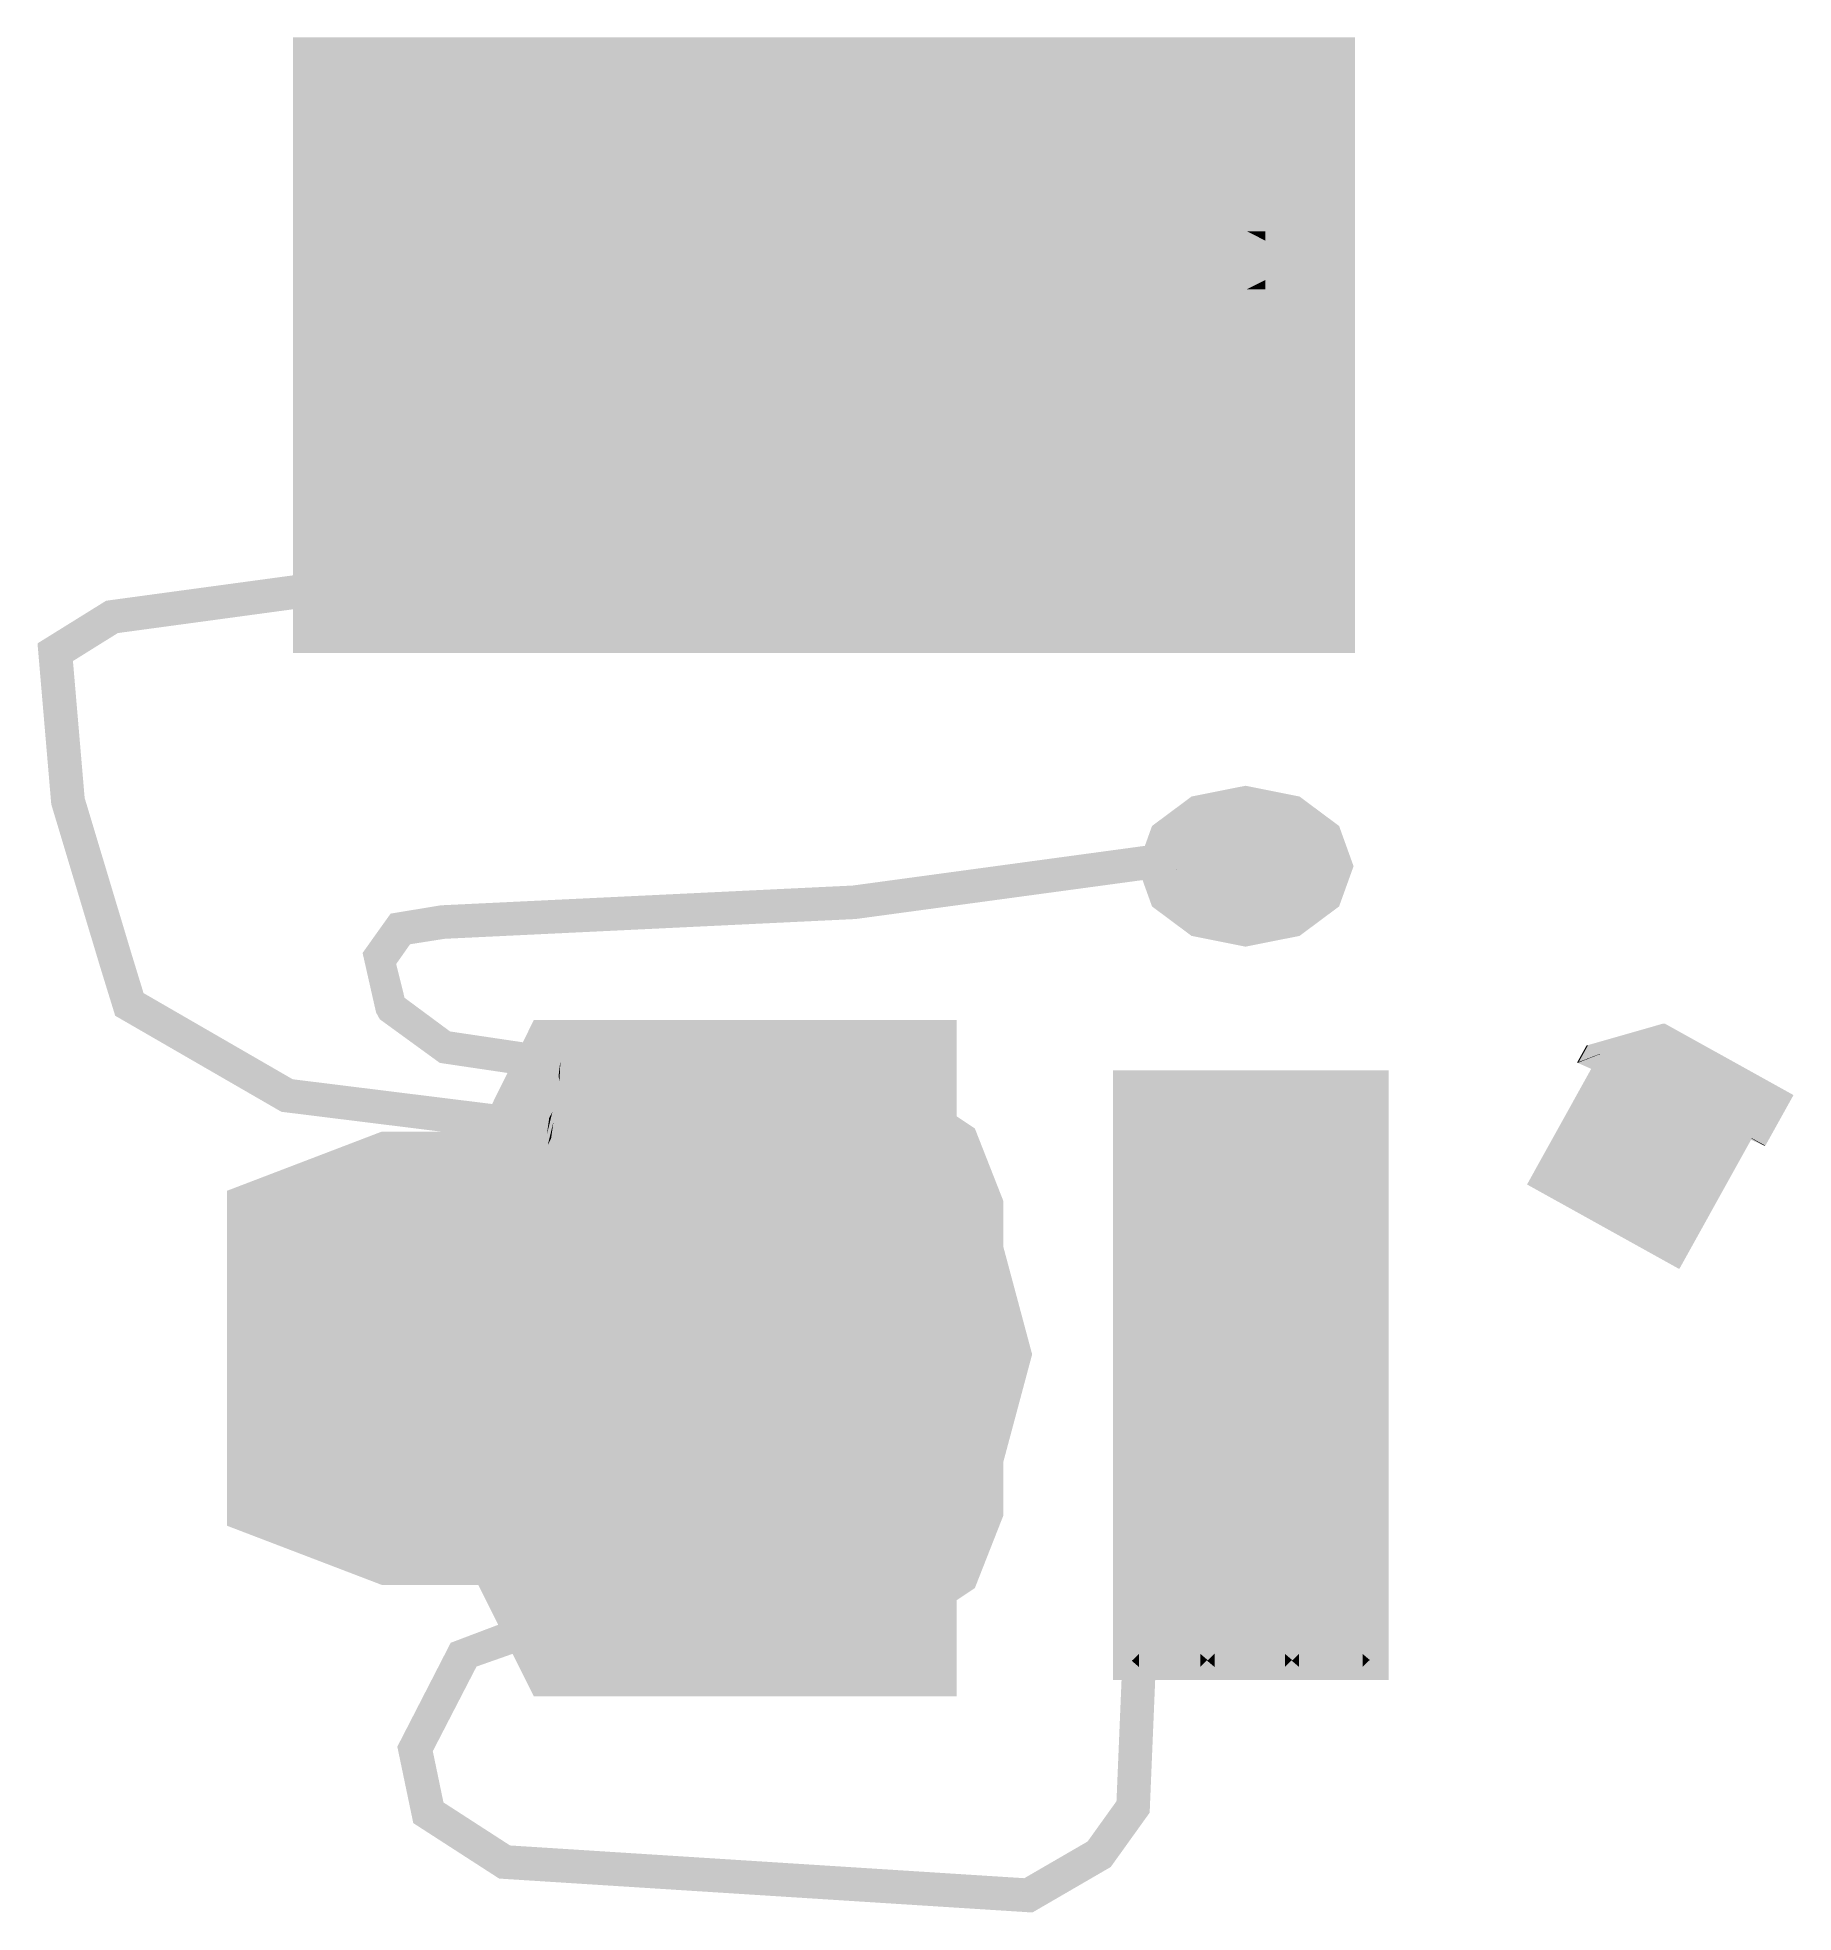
# Model space of a CAD drawing. Extents: x -2.33 to 2.87, y -1.64 to 3.9.
import ezdxf

# ---------------------------------------------------------------- set-up
doc = ezdxf.new("R2010")
doc.units = 0
for name, color, linetype in [('COMP', 252, 'CONTINUOUS'), ('FLOPPY_1', 28, 'CONTINUOUS'), ('FLOPPY_2', 28, 'CONTINUOUS')]:
    doc.layers.add(name, color=color, linetype=linetype)

msp = doc.modelspace()

# ---------------------------------------------------------------- linework, layer by layer
at = {"layer": 'COMP'}
for points in [[(-1.5699, 3.9048, 1), (-0.8338, 3.9048, 1), (-0.8338, 2.085, 1)], [(-1.5699, 3.9048, -1), (-1.5699, 2.085, -1), (-0.8338, 2.085, -1)], [(-0.8338, 3.9048, 1), (-1.5699, 3.9048, 1), (-1.5699, 3.9048, -1)], [(-1.5699, 3.9048, -1), (-1.5699, 3.9048, 1), (-1.5699, 2.085, 1)], [(-1.5699, 3.9048, 1), (-0.8338, 2.085, 1), (-1.5699, 2.085, 1)], [(-1.5699, 3.9048, -1), (-0.8338, 2.085, -1), (-0.8338, 3.9048, -1)], [(-0.8338, 3.9048, 1), (-1.5699, 3.9048, -1), (-0.8338, 3.9048, -1)], [(-1.5699, 3.9048, -1), (-1.5699, 2.085, 1), (-1.5699, 2.085, -1)], [(-0.8338, 3.9048, 1), (-0.5838, 3.9048, 1), (-0.5838, 2.085, 1)], [(-0.8338, 2.085, -1), (-0.5838, 2.085, -1), (-0.5838, 3.9048, -1)], [(-0.8338, 3.9048, -1), (-0.7638, 3.9048, -0.93), (-0.7638, 3.9048, 0.93)], [(-0.8338, 3.9048, 1), (-0.7638, 3.9048, 0.93), (-0.6538, 3.9048, 0.93)], [(-0.8338, 3.9048, 1), (-0.5838, 2.085, 1), (-0.8338, 2.085, 1)], [(-0.8338, 2.085, -1), (-0.5838, 3.9048, -1), (-0.8338, 3.9048, -1)], [(-0.8338, 3.9048, -1), (-0.7638, 3.9048, 0.93), (-0.8338, 3.9048, 1)], [(-0.5838, 3.9048, -1), (-0.7638, 3.9048, -0.93), (-0.8338, 3.9048, -1)], [(-0.8338, 3.9048, 1), (-0.6538, 3.9048, 0.93), (-0.5838, 3.9048, 1)], [(-0.5838, 3.9048, -1), (-0.6538, 3.9048, -0.93), (-0.7638, 3.9048, -0.93)], [(-0.7638, 3.9048, -0.93), (-0.7638, 3.8318, -0.93), (-0.7638, 3.8318, 0.93)], [(-0.7638, 3.9048, 0.93), (-0.7638, 3.8318, 0.93), (-0.6538, 3.8318, 0.93)], [(-0.6538, 3.9048, -0.93), (-0.6538, 3.8318, -0.93), (-0.7638, 3.8318, -0.93)], [(-0.7638, 3.9048, -0.93), (-0.7638, 3.8318, 0.93), (-0.7638, 3.9048, 0.93)], [(-0.7638, 3.9048, 0.93), (-0.6538, 3.8318, 0.93), (-0.6538, 3.9048, 0.93)], [(-0.6538, 3.9048, -0.93), (-0.7638, 3.8318, -0.93), (-0.7638, 3.9048, -0.93)], [(-0.5838, 3.9048, 1), (-0.6538, 3.9048, 0.93), (-0.6538, 3.9048, -0.93)], [(-0.6538, 3.9048, 0.93), (-0.6538, 3.8318, 0.93), (-0.6538, 3.8318, -0.93)], [(-0.5838, 3.9048, 1), (-0.6538, 3.9048, -0.93), (-0.5838, 3.9048, -1)], [(-0.6538, 3.9048, 0.93), (-0.6538, 3.8318, -0.93), (-0.6538, 3.9048, -0.93)], [(-0.5838, 3.9048, 1), (-0.3338, 3.9048, 1), (-0.3338, 2.085, 1)], [(-0.3338, 2.085, -1), (-0.3338, 3.9048, -1), (-0.5838, 3.9048, -1)], [(-0.5838, 3.9048, -1), (-0.5138, 3.9048, -0.93), (-0.5138, 3.9048, 0.93)], [(-0.5838, 3.9048, 1), (-0.5138, 3.9048, 0.93), (-0.4038, 3.9048, 0.93)], [(-0.5838, 3.9048, 1), (-0.3338, 2.085, 1), (-0.5838, 2.085, 1)], [(-0.3338, 2.085, -1), (-0.5838, 3.9048, -1), (-0.5838, 2.085, -1)], [(-0.5838, 3.9048, -1), (-0.5138, 3.9048, 0.93), (-0.5838, 3.9048, 1)], [(-0.3338, 3.9048, -1), (-0.5138, 3.9048, -0.93), (-0.5838, 3.9048, -1)], [(-0.5838, 3.9048, 1), (-0.4038, 3.9048, 0.93), (-0.3338, 3.9048, 1)], [(-0.3338, 3.9048, -1), (-0.4038, 3.9048, -0.93), (-0.5138, 3.9048, -0.93)], [(-0.5138, 3.9048, -0.93), (-0.5138, 3.8318, -0.93), (-0.5138, 3.8318, 0.93)], [(-0.5138, 3.9048, 0.93), (-0.5138, 3.8318, 0.93), (-0.4038, 3.8318, 0.93)], [(-0.4038, 3.9048, -0.93), (-0.4038, 3.8318, -0.93), (-0.5138, 3.8318, -0.93)], [(-0.5138, 3.9048, -0.93), (-0.5138, 3.8318, 0.93), (-0.5138, 3.9048, 0.93)], [(-0.5138, 3.9048, 0.93), (-0.4038, 3.8318, 0.93), (-0.4038, 3.9048, 0.93)], [(-0.4038, 3.9048, -0.93), (-0.5138, 3.8318, -0.93), (-0.5138, 3.9048, -0.93)], [(-0.3338, 3.9048, 1), (-0.4038, 3.9048, 0.93), (-0.4038, 3.9048, -0.93)], [(-0.4038, 3.9048, 0.93), (-0.4038, 3.8318, 0.93), (-0.4038, 3.8318, -0.93)], [(-0.3338, 3.9048, 1), (-0.4038, 3.9048, -0.93), (-0.3338, 3.9048, -1)], [(-0.4038, 3.9048, 0.93), (-0.4038, 3.8318, -0.93), (-0.4038, 3.9048, -0.93)], [(-0.0838, 3.9048, 1), (-0.0838, 2.085, 1), (-0.3338, 2.085, 1)], [(-0.0838, 2.085, -1), (-0.0838, 3.9048, -1), (-0.3338, 3.9048, -1)], [(-0.3338, 3.9048, -1), (-0.2638, 3.9048, -0.93), (-0.2638, 3.9048, 0.93)], [(-0.3338, 3.9048, 1), (-0.2638, 3.9048, 0.93), (-0.1538, 3.9048, 0.93)], [(-0.0838, 3.9048, 1), (-0.3338, 2.085, 1), (-0.3338, 3.9048, 1)], [(-0.0838, 2.085, -1), (-0.3338, 3.9048, -1), (-0.3338, 2.085, -1)], [(-0.3338, 3.9048, -1), (-0.2638, 3.9048, 0.93), (-0.3338, 3.9048, 1)], [(-0.0838, 3.9048, -1), (-0.2638, 3.9048, -0.93), (-0.3338, 3.9048, -1)], [(-0.3338, 3.9048, 1), (-0.1538, 3.9048, 0.93), (-0.0838, 3.9048, 1)], [(-0.0838, 3.9048, -1), (-0.1538, 3.9048, -0.93), (-0.2638, 3.9048, -0.93)], [(-0.2638, 3.9048, -0.93), (-0.2638, 3.8318, -0.93), (-0.2638, 3.8318, 0.93)], [(-0.2638, 3.9048, 0.93), (-0.2638, 3.8318, 0.93), (-0.1538, 3.8318, 0.93)], [(-0.1538, 3.9048, -0.93), (-0.1538, 3.8318, -0.93), (-0.2638, 3.8318, -0.93)], [(-0.2638, 3.9048, -0.93), (-0.2638, 3.8318, 0.93), (-0.2638, 3.9048, 0.93)], [(-0.2638, 3.9048, 0.93), (-0.1538, 3.8318, 0.93), (-0.1538, 3.9048, 0.93)], [(-0.1538, 3.9048, -0.93), (-0.2638, 3.8318, -0.93), (-0.2638, 3.9048, -0.93)], [(-0.0838, 3.9048, 1), (-0.1538, 3.9048, 0.93), (-0.1538, 3.9048, -0.93)], [(-0.1538, 3.9048, 0.93), (-0.1538, 3.8318, 0.93), (-0.1538, 3.8318, -0.93)], [(-0.0838, 3.9048, 1), (-0.1538, 3.9048, -0.93), (-0.0838, 3.9048, -1)], [(-0.1538, 3.9048, 0.93), (-0.1538, 3.8318, -0.93), (-0.1538, 3.9048, -0.93)], [(-0.0838, 3.9048, 1), (0.1662, 3.9048, 1), (0.1662, 2.085, 1)], [(-0.0838, 2.085, -1), (0.1662, 2.085, -1), (0.1662, 3.9048, -1)], [(-0.0838, 3.9048, -1), (-0.0138, 3.9048, -0.93), (-0.0138, 3.9048, 0.93)], [(-0.0838, 3.9048, 1), (-0.0138, 3.9048, 0.93), (0.0962, 3.9048, 0.93)], [(-0.0838, 3.9048, 1), (0.1662, 2.085, 1), (-0.0838, 2.085, 1)], [(-0.0838, 2.085, -1), (0.1662, 3.9048, -1), (-0.0838, 3.9048, -1)], [(-0.0838, 3.9048, -1), (-0.0138, 3.9048, 0.93), (-0.0838, 3.9048, 1)], [(0.1662, 3.9048, -1), (-0.0138, 3.9048, -0.93), (-0.0838, 3.9048, -1)], [(-0.0838, 3.9048, 1), (0.0962, 3.9048, 0.93), (0.1662, 3.9048, 1)], [(0.1662, 3.9048, -1), (0.0962, 3.9048, -0.93), (-0.0138, 3.9048, -0.93)], [(-0.0138, 3.9048, -0.93), (-0.0138, 3.8318, -0.93), (-0.0138, 3.8318, 0.93)], [(-0.0138, 3.9048, 0.93), (-0.0138, 3.8318, 0.93), (0.0962, 3.8318, 0.93)], [(0.0962, 3.9048, -0.93), (0.0962, 3.8318, -0.93), (-0.0138, 3.8318, -0.93)], [(-0.0138, 3.9048, -0.93), (-0.0138, 3.8318, 0.93), (-0.0138, 3.9048, 0.93)], [(-0.0138, 3.9048, 0.93), (0.0962, 3.8318, 0.93), (0.0962, 3.9048, 0.93)], [(0.0962, 3.9048, -0.93), (-0.0138, 3.8318, -0.93), (-0.0138, 3.9048, -0.93)], [(0.1662, 3.9048, 1), (0.0962, 3.9048, 0.93), (0.0962, 3.9048, -0.93)], [(0.0962, 3.9048, 0.93), (0.0962, 3.8318, 0.93), (0.0962, 3.8318, -0.93)], [(0.1662, 3.9048, 1), (0.0962, 3.9048, -0.93), (0.1662, 3.9048, -1)], [(0.0962, 3.9048, 0.93), (0.0962, 3.8318, -0.93), (0.0962, 3.9048, -0.93)], [(0.4162, 3.9048, 1), (0.4162, 2.085, 1), (0.1662, 2.085, 1)], [(0.4162, 2.085, -1), (0.4162, 3.9048, -1), (0.1662, 3.9048, -1)], [(0.1662, 3.9048, -1), (0.2362, 3.9048, -0.93), (0.2362, 3.9048, 0.93)], [(0.1662, 3.9048, 1), (0.2362, 3.9048, 0.93), (0.3462, 3.9048, 0.93)], [(0.4162, 3.9048, 1), (0.1662, 2.085, 1), (0.1662, 3.9048, 1)], [(0.4162, 2.085, -1), (0.1662, 3.9048, -1), (0.1662, 2.085, -1)], [(0.1662, 3.9048, -1), (0.2362, 3.9048, 0.93), (0.1662, 3.9048, 1)], [(0.4162, 3.9048, -1), (0.2362, 3.9048, -0.93), (0.1662, 3.9048, -1)], [(0.1662, 3.9048, 1), (0.3462, 3.9048, 0.93), (0.4162, 3.9048, 1)], [(0.4162, 3.9048, -1), (0.3462, 3.9048, -0.93), (0.2362, 3.9048, -0.93)], [(0.2362, 3.9048, -0.93), (0.2362, 3.8318, -0.93), (0.2362, 3.8318, 0.93)], [(0.2362, 3.9048, 0.93), (0.2362, 3.8318, 0.93), (0.3462, 3.8318, 0.93)], [(0.3462, 3.9048, -0.93), (0.3462, 3.8318, -0.93), (0.2362, 3.8318, -0.93)], [(0.2362, 3.9048, -0.93), (0.2362, 3.8318, 0.93), (0.2362, 3.9048, 0.93)], [(0.2362, 3.9048, 0.93), (0.3462, 3.8318, 0.93), (0.3462, 3.9048, 0.93)], [(0.3462, 3.9048, -0.93), (0.2362, 3.8318, -0.93), (0.2362, 3.9048, -0.93)], [(0.4162, 3.9048, 1), (0.3462, 3.9048, 0.93), (0.3462, 3.9048, -0.93)], [(0.3462, 3.9048, 0.93), (0.3462, 3.8318, 0.93), (0.3462, 3.8318, -0.93)], [(0.4162, 3.9048, 1), (0.3462, 3.9048, -0.93), (0.4162, 3.9048, -1)], [(0.3462, 3.9048, 0.93), (0.3462, 3.8318, -0.93), (0.3462, 3.9048, -0.93)], [(0.6662, 3.9048, 1), (0.6662, 2.085, 1), (0.4162, 2.085, 1)], [(0.6662, 2.085, -1), (0.6662, 3.9048, -1), (0.4162, 3.9048, -1)], [(0.4162, 3.9048, -1), (0.4862, 3.9048, -0.93), (0.4862, 3.9048, 0.93)], [(0.4162, 3.9048, 1), (0.4862, 3.9048, 0.93), (0.5962, 3.9048, 0.93)], [(0.6662, 3.9048, 1), (0.4162, 2.085, 1), (0.4162, 3.9048, 1)], [(0.6662, 2.085, -1), (0.4162, 3.9048, -1), (0.4162, 2.085, -1)], [(0.4162, 3.9048, -1), (0.4862, 3.9048, 0.93), (0.4162, 3.9048, 1)], [(0.6662, 3.9048, -1), (0.4862, 3.9048, -0.93), (0.4162, 3.9048, -1)], [(0.4162, 3.9048, 1), (0.5962, 3.9048, 0.93), (0.6662, 3.9048, 1)], [(0.6662, 3.9048, -1), (0.5962, 3.9048, -0.93), (0.4862, 3.9048, -0.93)], [(0.4862, 3.9048, -0.93), (0.4862, 3.8318, -0.93), (0.4862, 3.8318, 0.93)], [(0.4862, 3.9048, 0.93), (0.4862, 3.8318, 0.93), (0.5962, 3.8318, 0.93)], [(0.5962, 3.9048, -0.93), (0.5962, 3.8318, -0.93), (0.4862, 3.8318, -0.93)], [(0.4862, 3.9048, -0.93), (0.4862, 3.8318, 0.93), (0.4862, 3.9048, 0.93)], [(0.4862, 3.9048, 0.93), (0.5962, 3.8318, 0.93), (0.5962, 3.9048, 0.93)], [(0.5962, 3.9048, -0.93), (0.4862, 3.8318, -0.93), (0.4862, 3.9048, -0.93)], [(0.6662, 3.9048, 1), (0.5962, 3.9048, 0.93), (0.5962, 3.9048, -0.93)], [(0.5962, 3.9048, 0.93), (0.5962, 3.8318, 0.93), (0.5962, 3.8318, -0.93)], [(0.6662, 3.9048, 1), (0.5962, 3.9048, -0.93), (0.6662, 3.9048, -1)], [(0.5962, 3.9048, 0.93), (0.5962, 3.8318, -0.93), (0.5962, 3.9048, -0.93)], [(0.6662, 3.9048, 1), (1.5699, 3.9048, 1), (1.5699, 2.085, 1)], [(0.6662, 2.085, -1), (1.5699, 2.085, -1), (1.5699, 3.9048, -1)], [(0.6662, 3.9048, -1), (1.5699, 3.9048, -1), (1.5699, 3.9048, 1)], [(0.6662, 3.9048, 1), (1.5699, 2.085, 1), (0.6662, 2.085, 1)], [(0.6662, 2.085, -1), (1.5699, 3.9048, -1), (0.6662, 3.9048, -1)], [(0.6662, 3.9048, -1), (1.5699, 3.9048, 1), (0.6662, 3.9048, 1)], [(1.5699, 3.9048, -1), (1.5699, 3.7108, -0.806), (1.5699, 3.7108, 0.806)], [(1.5699, 3.9048, 1), (1.5699, 3.7108, 0.806), (1.5699, 2.279, 0.806)], [(1.5699, 2.085, -1), (1.5699, 3.7108, -0.806), (1.5699, 3.9048, -1)], [(1.5699, 3.9048, -1), (1.5699, 3.7108, 0.806), (1.5699, 3.9048, 1)], [(1.5699, 3.9048, 1), (1.5699, 2.279, 0.806), (1.5699, 2.085, 1)], [(-0.7638, 3.8318, -0.93), (-0.6538, 3.8318, -0.93), (-0.6538, 3.8318, 0.93)], [(-0.7638, 3.8318, -0.93), (-0.6538, 3.8318, 0.93), (-0.7638, 3.8318, 0.93)], [(-0.5138, 3.8318, -0.93), (-0.4038, 3.8318, -0.93), (-0.4038, 3.8318, 0.93)], [(-0.5138, 3.8318, -0.93), (-0.4038, 3.8318, 0.93), (-0.5138, 3.8318, 0.93)], [(-0.2638, 3.8318, -0.93), (-0.1538, 3.8318, -0.93), (-0.1538, 3.8318, 0.93)], [(-0.2638, 3.8318, -0.93), (-0.1538, 3.8318, 0.93), (-0.2638, 3.8318, 0.93)], [(-0.0138, 3.8318, -0.93), (0.0962, 3.8318, -0.93), (0.0962, 3.8318, 0.93)], [(-0.0138, 3.8318, -0.93), (0.0962, 3.8318, 0.93), (-0.0138, 3.8318, 0.93)], [(0.2362, 3.8318, -0.93), (0.3462, 3.8318, -0.93), (0.3462, 3.8318, 0.93)], [(0.2362, 3.8318, -0.93), (0.3462, 3.8318, 0.93), (0.2362, 3.8318, 0.93)], [(0.4862, 3.8318, -0.93), (0.5962, 3.8318, -0.93), (0.5962, 3.8318, 0.93)], [(0.4862, 3.8318, -0.93), (0.5962, 3.8318, 0.93), (0.4862, 3.8318, 0.93)], [(1.5699, 2.279, -0.806), (1.4159, 2.279, -0.806), (1.4159, 3.7108, -0.806)], [(1.5699, 3.7108, -0.806), (1.4159, 3.7108, -0.806), (1.4159, 3.7108, 0.806)], [(1.5699, 3.7108, 0.806), (1.4159, 3.7108, 0.806), (1.4159, 2.279, 0.806)], [(1.4159, 3.7108, 0.806), (1.4159, 3.6318, 0.727), (1.4159, 2.358, 0.727)], [(1.4159, 3.7108, -0.806), (1.4159, 3.6318, -0.727), (1.4159, 3.6318, 0.727)], [(1.5699, 2.279, -0.806), (1.4159, 3.7108, -0.806), (1.5699, 3.7108, -0.806)], [(1.5699, 3.7108, -0.806), (1.4159, 3.7108, 0.806), (1.5699, 3.7108, 0.806)], [(1.5699, 3.7108, 0.806), (1.4159, 2.279, 0.806), (1.5699, 2.279, 0.806)], [(1.4159, 2.279, -0.806), (1.4159, 3.6318, -0.727), (1.4159, 3.7108, -0.806)], [(1.4159, 3.7108, 0.806), (1.4159, 2.358, 0.727), (1.4159, 2.279, 0.806)], [(1.4159, 3.7108, -0.806), (1.4159, 3.6318, 0.727), (1.4159, 3.7108, 0.806)], [(1.5699, 2.085, -1), (1.5699, 2.279, -0.806), (1.5699, 3.7108, -0.806)], [(1.2779, 2.358, -0.3416), (1.1699, 2.358, -0.3416), (1.1699, 3.6318, -0.3416)], [(1.2779, 3.6318, -0.3416), (1.1699, 3.6318, -0.3416), (1.1699, 3.6318, 0.3884)], [(1.2779, 3.6318, 0.3884), (1.1699, 3.6318, 0.3884), (1.1699, 2.358, 0.3884)], [(1.1699, 3.6318, -0.3416), (1.1699, 3.5528, -0.2626), (1.1699, 3.5528, 0.3094)], [(1.1699, 2.358, -0.3416), (1.1699, 3.5528, -0.2626), (1.1699, 3.6318, -0.3416)], [(1.1699, 3.5528, 0.3094), (1.1699, 2.358, 0.3884), (1.1699, 3.6318, 0.3884)], [(1.2779, 2.358, -0.3416), (1.1699, 3.6318, -0.3416), (1.2779, 3.6318, -0.3416)], [(1.2779, 3.6318, -0.3416), (1.1699, 3.6318, 0.3884), (1.2779, 3.6318, 0.3884)], [(1.2779, 3.6318, 0.3884), (1.1699, 2.358, 0.3884), (1.2779, 2.358, 0.3884)], [(1.1699, 3.6318, -0.3416), (1.1699, 3.5528, 0.3094), (1.1699, 3.6318, 0.3884)], [(1.2779, 3.6318, 0.3884), (1.2779, 3.6318, 0.727), (1.4159, 3.6318, 0.727)], [(1.4159, 3.6318, -0.727), (1.2779, 3.6318, -0.3416), (1.2779, 3.6318, 0.3884)], [(1.4159, 3.6318, -0.727), (1.2779, 3.6318, -0.727), (1.2779, 3.6318, -0.3416)], [(1.2779, 2.358, -0.727), (1.2779, 2.358, -0.3416), (1.2779, 3.6318, -0.3416)], [(1.4159, 2.358, -0.727), (1.2779, 2.358, -0.727), (1.2779, 3.6318, -0.727)], [(1.4159, 3.6318, 0.727), (1.2779, 3.6318, 0.727), (1.2779, 2.358, 0.727)], [(1.2779, 2.358, 0.3884), (1.2779, 2.358, 0.727), (1.2779, 3.6318, 0.727)], [(1.4159, 3.6318, -0.727), (1.2779, 3.6318, 0.3884), (1.4159, 3.6318, 0.727)], [(1.2779, 2.358, -0.727), (1.2779, 3.6318, -0.3416), (1.2779, 3.6318, -0.727)], [(1.4159, 2.358, -0.727), (1.2779, 3.6318, -0.727), (1.4159, 3.6318, -0.727)], [(1.4159, 3.6318, 0.727), (1.2779, 2.358, 0.727), (1.4159, 2.358, 0.727)], [(1.2779, 2.358, 0.3884), (1.2779, 3.6318, 0.727), (1.2779, 3.6318, 0.3884)], [(1.4159, 2.279, -0.806), (1.4159, 2.358, -0.727), (1.4159, 3.6318, -0.727)], [(1.1699, 2.358, -0.3416), (1.1699, 2.9915, -0.2626), (1.1699, 3.5528, -0.2626)], [(1.1699, 3.5528, 0.3094), (1.1699, 2.9915, 0.3094), (1.1699, 2.358, 0.3884)], [(1.1699, 3.5528, 0.3094), (1.1699, 3.3005, 0.2798), (1.1699, 3.1765, 0.2798)], [(1.1699, 3.5528, -0.2626), (1.1699, 3.3005, -0.2329), (1.1699, 3.3005, 0.2798)], [(1.1699, 3.5528, 0.3094), (1.1699, 3.1765, 0.2798), (1.1699, 2.9915, 0.3094)], [(1.1699, 3.5528, -0.2626), (1.1699, 3.3005, 0.2798), (1.1699, 3.5528, 0.3094)], [(1.1699, 2.9915, -0.2626), (1.1699, 3.3005, -0.2329), (1.1699, 3.5528, -0.2626)], [(0.7849, 3.1765, 0.2798), (0.7849, 3.3005, 0.2798), (0.7849, 3.3005, -0.2329)], [(1.1699, 3.1765, -0.2329), (0.7849, 3.1765, -0.2329), (0.7849, 3.3005, -0.2329)], [(1.1699, 3.3005, -0.2329), (0.7849, 3.3005, -0.2329), (0.7849, 3.3005, 0.2798)], [(1.1699, 3.3005, 0.2798), (0.7849, 3.3005, 0.2798), (0.7849, 3.1765, 0.2798)], [(0.7849, 3.1765, 0.2798), (0.7849, 3.3005, -0.2329), (0.7849, 3.1765, -0.2329)], [(1.1699, 3.1765, -0.2329), (0.7849, 3.3005, -0.2329), (1.1699, 3.3005, -0.2329)], [(1.1699, 3.3005, -0.2329), (0.7849, 3.3005, 0.2798), (1.1699, 3.3005, 0.2798)], [(1.1699, 3.3005, 0.2798), (0.7849, 3.1765, 0.2798), (1.1699, 3.1765, 0.2798)], [(1.1699, 2.9915, -0.2626), (1.1699, 3.1765, -0.2329), (1.1699, 3.3005, -0.2329)], [(1.1699, 3.1765, 0.2798), (0.7849, 3.1765, 0.2798), (0.7849, 3.1765, -0.2329)], [(1.1699, 3.1765, 0.2798), (0.7849, 3.1765, -0.2329), (1.1699, 3.1765, -0.2329)], [(1.1699, 2.9915, 0.3094), (1.1699, 3.1765, 0.2798), (1.1699, 3.1765, -0.2329)], [(1.1699, 2.9915, 0.3094), (1.1699, 3.1765, -0.2329), (1.1699, 2.9915, -0.2626)], [(1.1699, 2.358, -0.3416), (1.1699, 2.437, -0.2626), (1.1699, 2.9915, -0.2626)], [(1.1699, 2.9915, 0.3094), (1.1699, 2.437, 0.3094), (1.1699, 2.358, 0.3884)], [(1.1699, 2.9915, -0.2626), (1.1699, 2.7401, -0.2329), (1.1699, 2.7401, 0.2798)], [(1.1699, 2.9915, 0.3094), (1.1699, 2.7401, 0.2798), (1.1699, 2.6211, 0.2798)], [(1.1699, 2.9915, -0.2626), (1.1699, 2.7401, 0.2798), (1.1699, 2.9915, 0.3094)], [(1.1699, 2.437, -0.2626), (1.1699, 2.7401, -0.2329), (1.1699, 2.9915, -0.2626)], [(1.1699, 2.9915, 0.3094), (1.1699, 2.6211, 0.2798), (1.1699, 2.437, 0.3094)], [(0.7849, 2.7401, -0.2329), (0.7849, 2.6211, -0.2329), (0.7849, 2.6211, 0.2798)], [(1.1699, 2.7401, -0.2329), (0.7849, 2.7401, -0.2329), (0.7849, 2.7401, 0.2798)], [(1.1699, 2.7401, 0.2798), (0.7849, 2.7401, 0.2798), (0.7849, 2.6211, 0.2798)], [(1.1699, 2.6211, -0.2329), (0.7849, 2.6211, -0.2329), (0.7849, 2.7401, -0.2329)], [(0.7849, 2.7401, -0.2329), (0.7849, 2.6211, 0.2798), (0.7849, 2.7401, 0.2798)], [(1.1699, 2.7401, -0.2329), (0.7849, 2.7401, 0.2798), (1.1699, 2.7401, 0.2798)], [(1.1699, 2.7401, 0.2798), (0.7849, 2.6211, 0.2798), (1.1699, 2.6211, 0.2798)], [(1.1699, 2.6211, -0.2329), (0.7849, 2.7401, -0.2329), (1.1699, 2.7401, -0.2329)], [(1.1699, 2.437, -0.2626), (1.1699, 2.6211, -0.2329), (1.1699, 2.7401, -0.2329)], [(1.1699, 2.6211, 0.2798), (0.7849, 2.6211, 0.2798), (0.7849, 2.6211, -0.2329)], [(1.1699, 2.6211, 0.2798), (0.7849, 2.6211, -0.2329), (1.1699, 2.6211, -0.2329)], [(1.1699, 2.437, 0.3094), (1.1699, 2.6211, 0.2798), (1.1699, 2.6211, -0.2329)], [(1.1699, 2.437, 0.3094), (1.1699, 2.6211, -0.2329), (1.1699, 2.437, -0.2626)], [(1.1699, 2.358, 0.3884), (1.1699, 2.437, 0.3094), (1.1699, 2.437, -0.2626)], [(1.1699, 2.358, 0.3884), (1.1699, 2.437, -0.2626), (1.1699, 2.358, -0.3416)], [(-1.1604, 2.3404, -0.9951), (-1.1644, 2.3697, -0.9548), (-2.1224, 2.2396, -0.9547)], [(-1.1644, 2.3697, -0.9548), (-2.1149, 2.2203, -0.909), (-2.1224, 2.2396, -0.9547)], [(-1.1604, 2.3404, -0.9951), (-2.1224, 2.2396, -0.9547), (-2.1127, 2.2111, -0.9951)], [(-1.1644, 2.3697, -0.9548), (-1.1616, 2.3498, -0.909), (-2.1149, 2.2203, -0.909)], [(-1.1616, 2.3498, -0.909), (-2.0976, 2.1725, -0.9036), (-2.1149, 2.2203, -0.909)], [(-1.1537, 2.2911, -0.9896), (-1.1604, 2.3404, -0.9951), (-2.1127, 2.2111, -0.9951)], [(-1.1616, 2.3498, -0.909), (-1.155, 2.3005, -0.9035), (-2.0976, 2.1725, -0.9036)], [(-1.1604, 2.3404, -0.9951), (-1.155, 2.3005, -0.9035), (-1.1644, 2.3697, -0.9548)], [(-1.155, 2.3005, -0.9035), (-1.1616, 2.3498, -0.909), (-1.1644, 2.3697, -0.9548)], [(-1.1604, 2.3404, -0.9951), (-1.1537, 2.2911, -0.9896), (-1.151, 2.2712, -0.9439)], [(-1.1604, 2.3404, -0.9951), (-1.151, 2.2712, -0.9439), (-1.155, 2.3005, -0.9035)], [(1.2779, 2.358, 0.3884), (1.1699, 2.358, 0.3884), (1.1699, 2.358, -0.3416)], [(1.2779, 2.358, 0.3884), (1.1699, 2.358, -0.3416), (1.2779, 2.358, -0.3416)], [(1.2779, 2.358, -0.3416), (1.2779, 2.358, -0.727), (1.4159, 2.358, -0.727)], [(1.2779, 2.358, 0.3884), (1.2779, 2.358, -0.3416), (1.4159, 2.358, -0.727)], [(1.4159, 2.358, 0.727), (1.2779, 2.358, 0.727), (1.2779, 2.358, 0.3884)], [(1.2779, 2.358, 0.3884), (1.4159, 2.358, -0.727), (1.4159, 2.358, 0.727)], [(1.4159, 2.279, 0.806), (1.4159, 2.358, 0.727), (1.4159, 2.358, -0.727)], [(1.4159, 2.279, 0.806), (1.4159, 2.358, -0.727), (1.4159, 2.279, -0.806)], [(-1.1537, 2.2911, -0.9896), (-2.1127, 2.2111, -0.9951), (-2.0954, 2.1633, -0.9897)], [(-1.155, 2.3005, -0.9035), (-2.0878, 2.144, -0.9439), (-2.0976, 2.1725, -0.9036)], [(-1.151, 2.2712, -0.9439), (-1.1537, 2.2911, -0.9896), (-2.0954, 2.1633, -0.9897)], [(-1.155, 2.3005, -0.9035), (-1.151, 2.2712, -0.9439), (-2.0878, 2.144, -0.9439)], [(1.5699, 2.279, 0.806), (1.4159, 2.279, 0.806), (1.4159, 2.279, -0.806)], [(1.5699, 2.279, 0.806), (1.4159, 2.279, -0.806), (1.5699, 2.279, -0.806)], [(1.5699, 2.085, 1), (1.5699, 2.279, 0.806), (1.5699, 2.279, -0.806)], [(1.5699, 2.085, 1), (1.5699, 2.279, -0.806), (1.5699, 2.085, -1)], [(-2.1127, 2.2111, -0.9951), (-2.1224, 2.2396, -0.9547), (-2.3252, 2.1135, -0.9484)], [(-2.1224, 2.2396, -0.9547), (-2.3012, 2.1035, -0.9034), (-2.3252, 2.1135, -0.9484)], [(-2.1224, 2.2396, -0.9547), (-2.1149, 2.2203, -0.909), (-2.3012, 2.1035, -0.9034)], [(-2.1149, 2.2203, -0.909), (-2.2489, 2.0774, -0.8998), (-2.3012, 2.1035, -0.9034)], [(-2.1149, 2.2203, -0.909), (-2.0976, 2.1725, -0.9036), (-2.2489, 2.0774, -0.8998)], [(-1.151, 2.2712, -0.9439), (-2.0954, 2.1633, -0.9897), (-2.0878, 2.144, -0.9439)], [(-2.1127, 2.2111, -0.9951), (-2.3252, 2.1135, -0.9484), (-2.2967, 2.0974, -0.9898)], [(-2.0954, 2.1633, -0.9897), (-2.1127, 2.2111, -0.9951), (-2.2967, 2.0974, -0.9898)], [(-2.0954, 2.1633, -0.9897), (-2.2967, 2.0974, -0.9898), (-2.2444, 2.0713, -0.9861)], [(-2.0976, 2.1725, -0.9036), (-2.2204, 2.0613, -0.9411), (-2.2489, 2.0774, -0.8998)], [(-2.0878, 2.144, -0.9439), (-2.0954, 2.1633, -0.9897), (-2.2444, 2.0713, -0.9861)], [(-2.0976, 2.1725, -0.9036), (-2.0878, 2.144, -0.9439), (-2.2204, 2.0613, -0.9411)], [(-2.3252, 2.1135, -0.9484), (-2.3012, 2.1035, -0.9034), (-2.2612, 1.6421, -0.8826)], [(-2.2967, 2.0974, -0.9898), (-2.3252, 2.1135, -0.9484), (-2.2845, 1.6377, -0.9266)], [(-2.3252, 2.1135, -0.9484), (-2.2612, 1.6421, -0.8826), (-2.2845, 1.6377, -0.9266)], [(-2.0878, 2.144, -0.9439), (-2.2444, 2.0713, -0.9861), (-2.2204, 2.0613, -0.9411)], [(-0.6538, 2.158, -0.93), (-0.7638, 2.158, -0.93), (-0.7638, 2.158, 0.93)], [(-0.6538, 2.085, 0.93), (-0.6538, 2.158, 0.93), (-0.7638, 2.158, 0.93)], [(-0.7638, 2.085, 0.93), (-0.7638, 2.158, 0.93), (-0.7638, 2.158, -0.93)], [(-0.7638, 2.085, -0.93), (-0.7638, 2.158, -0.93), (-0.6538, 2.158, -0.93)], [(-0.6538, 2.158, -0.93), (-0.7638, 2.158, 0.93), (-0.6538, 2.158, 0.93)], [(-0.6538, 2.085, 0.93), (-0.7638, 2.158, 0.93), (-0.7638, 2.085, 0.93)], [(-0.7638, 2.085, 0.93), (-0.7638, 2.158, -0.93), (-0.7638, 2.085, -0.93)], [(-0.7638, 2.085, -0.93), (-0.6538, 2.158, -0.93), (-0.6538, 2.085, -0.93)], [(-0.6538, 2.085, -0.93), (-0.6538, 2.158, -0.93), (-0.6538, 2.158, 0.93)], [(-0.6538, 2.085, -0.93), (-0.6538, 2.158, 0.93), (-0.6538, 2.085, 0.93)], [(-0.4038, 2.158, -0.93), (-0.5138, 2.158, -0.93), (-0.5138, 2.158, 0.93)], [(-0.4038, 2.085, 0.93), (-0.4038, 2.158, 0.93), (-0.5138, 2.158, 0.93)], [(-0.5138, 2.085, 0.93), (-0.5138, 2.158, 0.93), (-0.5138, 2.158, -0.93)], [(-0.5138, 2.085, -0.93), (-0.5138, 2.158, -0.93), (-0.4038, 2.158, -0.93)], [(-0.4038, 2.158, -0.93), (-0.5138, 2.158, 0.93), (-0.4038, 2.158, 0.93)], [(-0.4038, 2.085, 0.93), (-0.5138, 2.158, 0.93), (-0.5138, 2.085, 0.93)], [(-0.5138, 2.085, 0.93), (-0.5138, 2.158, -0.93), (-0.5138, 2.085, -0.93)], [(-0.5138, 2.085, -0.93), (-0.4038, 2.158, -0.93), (-0.4038, 2.085, -0.93)], [(-0.4038, 2.085, -0.93), (-0.4038, 2.158, -0.93), (-0.4038, 2.158, 0.93)], [(-0.4038, 2.085, -0.93), (-0.4038, 2.158, 0.93), (-0.4038, 2.085, 0.93)], [(-0.1538, 2.158, -0.93), (-0.2638, 2.158, -0.93), (-0.2638, 2.158, 0.93)], [(-0.1538, 2.085, 0.93), (-0.1538, 2.158, 0.93), (-0.2638, 2.158, 0.93)], [(-0.2638, 2.085, 0.93), (-0.2638, 2.158, 0.93), (-0.2638, 2.158, -0.93)], [(-0.2638, 2.085, -0.93), (-0.2638, 2.158, -0.93), (-0.1538, 2.158, -0.93)], [(-0.1538, 2.158, -0.93), (-0.2638, 2.158, 0.93), (-0.1538, 2.158, 0.93)], [(-0.1538, 2.085, 0.93), (-0.2638, 2.158, 0.93), (-0.2638, 2.085, 0.93)], [(-0.2638, 2.085, 0.93), (-0.2638, 2.158, -0.93), (-0.2638, 2.085, -0.93)], [(-0.2638, 2.085, -0.93), (-0.1538, 2.158, -0.93), (-0.1538, 2.085, -0.93)], [(-0.1538, 2.085, -0.93), (-0.1538, 2.158, -0.93), (-0.1538, 2.158, 0.93)], [(-0.1538, 2.085, -0.93), (-0.1538, 2.158, 0.93), (-0.1538, 2.085, 0.93)], [(0.0962, 2.158, -0.93), (-0.0138, 2.158, -0.93), (-0.0138, 2.158, 0.93)], [(0.0962, 2.085, 0.93), (0.0962, 2.158, 0.93), (-0.0138, 2.158, 0.93)], [(-0.0138, 2.085, 0.93), (-0.0138, 2.158, 0.93), (-0.0138, 2.158, -0.93)], [(-0.0138, 2.085, -0.93), (-0.0138, 2.158, -0.93), (0.0962, 2.158, -0.93)], [(0.0962, 2.158, -0.93), (-0.0138, 2.158, 0.93), (0.0962, 2.158, 0.93)], [(0.0962, 2.085, 0.93), (-0.0138, 2.158, 0.93), (-0.0138, 2.085, 0.93)], [(-0.0138, 2.085, 0.93), (-0.0138, 2.158, -0.93), (-0.0138, 2.085, -0.93)], [(-0.0138, 2.085, -0.93), (0.0962, 2.158, -0.93), (0.0962, 2.085, -0.93)], [(0.0962, 2.085, -0.93), (0.0962, 2.158, -0.93), (0.0962, 2.158, 0.93)], [(0.0962, 2.085, -0.93), (0.0962, 2.158, 0.93), (0.0962, 2.085, 0.93)], [(0.3462, 2.158, -0.93), (0.2362, 2.158, -0.93), (0.2362, 2.158, 0.93)], [(0.3462, 2.085, 0.93), (0.3462, 2.158, 0.93), (0.2362, 2.158, 0.93)], [(0.2362, 2.085, 0.93), (0.2362, 2.158, 0.93), (0.2362, 2.158, -0.93)], [(0.2362, 2.085, -0.93), (0.2362, 2.158, -0.93), (0.3462, 2.158, -0.93)], [(0.3462, 2.158, -0.93), (0.2362, 2.158, 0.93), (0.3462, 2.158, 0.93)], [(0.3462, 2.085, 0.93), (0.2362, 2.158, 0.93), (0.2362, 2.085, 0.93)], [(0.2362, 2.085, 0.93), (0.2362, 2.158, -0.93), (0.2362, 2.085, -0.93)], [(0.2362, 2.085, -0.93), (0.3462, 2.158, -0.93), (0.3462, 2.085, -0.93)], [(0.3462, 2.085, -0.93), (0.3462, 2.158, -0.93), (0.3462, 2.158, 0.93)], [(0.3462, 2.085, -0.93), (0.3462, 2.158, 0.93), (0.3462, 2.085, 0.93)], [(0.5962, 2.158, -0.93), (0.4862, 2.158, -0.93), (0.4862, 2.158, 0.93)], [(0.5962, 2.085, 0.93), (0.5962, 2.158, 0.93), (0.4862, 2.158, 0.93)], [(0.4862, 2.085, 0.93), (0.4862, 2.158, 0.93), (0.4862, 2.158, -0.93)], [(0.4862, 2.085, -0.93), (0.4862, 2.158, -0.93), (0.5962, 2.158, -0.93)], [(0.5962, 2.158, -0.93), (0.4862, 2.158, 0.93), (0.5962, 2.158, 0.93)], [(0.5962, 2.085, 0.93), (0.4862, 2.158, 0.93), (0.4862, 2.085, 0.93)], [(0.4862, 2.085, 0.93), (0.4862, 2.158, -0.93), (0.4862, 2.085, -0.93)], [(0.4862, 2.085, -0.93), (0.5962, 2.158, -0.93), (0.5962, 2.085, -0.93)], [(0.5962, 2.085, -0.93), (0.5962, 2.158, -0.93), (0.5962, 2.158, 0.93)], [(0.5962, 2.085, -0.93), (0.5962, 2.158, 0.93), (0.5962, 2.085, 0.93)], [(-2.3012, 2.1035, -0.9034), (-2.2489, 2.0774, -0.8998), (-2.2119, 1.6515, -0.8811)], [(-2.3012, 2.1035, -0.9034), (-2.2119, 1.6515, -0.8811), (-2.2612, 1.6421, -0.8826)], [(-2.2444, 2.0713, -0.9861), (-2.2967, 2.0974, -0.9898), (-2.2584, 1.6428, -0.9692)], [(-2.2967, 2.0974, -0.9898), (-2.2845, 1.6377, -0.9266), (-2.2584, 1.6428, -0.9692)], [(-2.2444, 2.0713, -0.9861), (-2.2584, 1.6428, -0.9692), (-2.209, 1.6523, -0.9678)], [(-2.2489, 2.0774, -0.8998), (-2.2204, 2.0613, -0.9411), (-2.1858, 1.6566, -0.9237)], [(-2.2489, 2.0774, -0.8998), (-2.1858, 1.6566, -0.9237), (-2.2119, 1.6515, -0.8811)], [(-2.2204, 2.0613, -0.9411), (-2.2444, 2.0713, -0.9861), (-2.209, 1.6523, -0.9678)], [(-2.2204, 2.0613, -0.9411), (-2.209, 1.6523, -0.9678), (-2.1858, 1.6566, -0.9237)], [(-0.8338, 2.085, -1), (-1.5699, 2.085, -1), (-1.5699, 2.085, 1)], [(-0.8338, 2.085, -1), (-1.5699, 2.085, 1), (-0.8338, 2.085, 1)], [(-0.8338, 2.085, -1), (-0.7638, 2.085, -0.93), (-0.6538, 2.085, -0.93)], [(-0.8338, 2.085, 1), (-0.7638, 2.085, 0.93), (-0.7638, 2.085, -0.93)], [(-0.8338, 2.085, -1), (-0.6538, 2.085, -0.93), (-0.5838, 2.085, -1)], [(-0.8338, 2.085, 1), (-0.7638, 2.085, -0.93), (-0.8338, 2.085, -1)], [(-0.5838, 2.085, 1), (-0.7638, 2.085, 0.93), (-0.8338, 2.085, 1)], [(-0.5838, 2.085, 1), (-0.6538, 2.085, 0.93), (-0.7638, 2.085, 0.93)], [(-0.5838, 2.085, -1), (-0.6538, 2.085, -0.93), (-0.6538, 2.085, 0.93)], [(-0.5838, 2.085, -1), (-0.6538, 2.085, 0.93), (-0.5838, 2.085, 1)], [(-0.5838, 2.085, -1), (-0.5138, 2.085, -0.93), (-0.4038, 2.085, -0.93)], [(-0.5838, 2.085, 1), (-0.5138, 2.085, 0.93), (-0.5138, 2.085, -0.93)], [(-0.5838, 2.085, -1), (-0.4038, 2.085, -0.93), (-0.3338, 2.085, -1)], [(-0.5838, 2.085, 1), (-0.5138, 2.085, -0.93), (-0.5838, 2.085, -1)], [(-0.3338, 2.085, 1), (-0.5138, 2.085, 0.93), (-0.5838, 2.085, 1)], [(-0.3338, 2.085, 1), (-0.4038, 2.085, 0.93), (-0.5138, 2.085, 0.93)], [(-0.3338, 2.085, -1), (-0.4038, 2.085, -0.93), (-0.4038, 2.085, 0.93)], [(-0.3338, 2.085, -1), (-0.4038, 2.085, 0.93), (-0.3338, 2.085, 1)], [(-0.3338, 2.085, -1), (-0.2638, 2.085, -0.93), (-0.1538, 2.085, -0.93)], [(-0.3338, 2.085, 1), (-0.2638, 2.085, 0.93), (-0.2638, 2.085, -0.93)], [(-0.3338, 2.085, -1), (-0.1538, 2.085, -0.93), (-0.0838, 2.085, -1)], [(-0.3338, 2.085, 1), (-0.2638, 2.085, -0.93), (-0.3338, 2.085, -1)], [(-0.0838, 2.085, 1), (-0.2638, 2.085, 0.93), (-0.3338, 2.085, 1)], [(-0.0838, 2.085, 1), (-0.1538, 2.085, 0.93), (-0.2638, 2.085, 0.93)], [(-0.0838, 2.085, -1), (-0.1538, 2.085, -0.93), (-0.1538, 2.085, 0.93)], [(-0.0838, 2.085, -1), (-0.1538, 2.085, 0.93), (-0.0838, 2.085, 1)], [(-0.0838, 2.085, -1), (-0.0138, 2.085, -0.93), (0.0962, 2.085, -0.93)], [(-0.0838, 2.085, 1), (-0.0138, 2.085, 0.93), (-0.0138, 2.085, -0.93)], [(-0.0838, 2.085, -1), (0.0962, 2.085, -0.93), (0.1662, 2.085, -1)], [(-0.0838, 2.085, 1), (-0.0138, 2.085, -0.93), (-0.0838, 2.085, -1)], [(0.1662, 2.085, 1), (-0.0138, 2.085, 0.93), (-0.0838, 2.085, 1)], [(0.1662, 2.085, 1), (0.0962, 2.085, 0.93), (-0.0138, 2.085, 0.93)], [(0.1662, 2.085, -1), (0.0962, 2.085, -0.93), (0.0962, 2.085, 0.93)], [(0.1662, 2.085, -1), (0.0962, 2.085, 0.93), (0.1662, 2.085, 1)], [(0.1662, 2.085, -1), (0.2362, 2.085, -0.93), (0.3462, 2.085, -0.93)], [(0.1662, 2.085, 1), (0.2362, 2.085, 0.93), (0.2362, 2.085, -0.93)], [(0.1662, 2.085, -1), (0.3462, 2.085, -0.93), (0.4162, 2.085, -1)], [(0.1662, 2.085, 1), (0.2362, 2.085, -0.93), (0.1662, 2.085, -1)], [(0.4162, 2.085, 1), (0.2362, 2.085, 0.93), (0.1662, 2.085, 1)], [(0.4162, 2.085, 1), (0.3462, 2.085, 0.93), (0.2362, 2.085, 0.93)], [(0.4162, 2.085, -1), (0.3462, 2.085, -0.93), (0.3462, 2.085, 0.93)], [(0.4162, 2.085, -1), (0.3462, 2.085, 0.93), (0.4162, 2.085, 1)], [(0.4162, 2.085, -1), (0.4862, 2.085, -0.93), (0.5962, 2.085, -0.93)], [(0.4162, 2.085, 1), (0.4862, 2.085, 0.93), (0.4862, 2.085, -0.93)], [(0.4162, 2.085, -1), (0.5962, 2.085, -0.93), (0.6662, 2.085, -1)], [(0.4162, 2.085, 1), (0.4862, 2.085, -0.93), (0.4162, 2.085, -1)], [(0.6662, 2.085, 1), (0.4862, 2.085, 0.93), (0.4162, 2.085, 1)], [(0.6662, 2.085, 1), (0.5962, 2.085, 0.93), (0.4862, 2.085, 0.93)], [(0.6662, 2.085, -1), (0.5962, 2.085, -0.93), (0.5962, 2.085, 0.93)], [(0.6662, 2.085, -1), (0.5962, 2.085, 0.93), (0.6662, 2.085, 1)], [(0.6662, 2.085, 1), (1.5699, 2.085, 1), (1.5699, 2.085, -1)], [(0.6662, 2.085, 1), (1.5699, 2.085, -1), (0.6662, 2.085, -1)], [(1.2461, 1.6926, -0.9991), (1.2461, 1.6926, -0.9032), (1.0864, 1.6607, -0.9032)], [(1.2461, 1.6926, -0.9991), (1.0864, 1.6607, -0.9032), (1.0864, 1.6607, -0.9991)], [(1.2461, 1.6926, -0.9032), (1.0952, 1.641, -0.9032), (1.0864, 1.6607, -0.9032)], [(1.2461, 1.6926, -0.9032), (1.2251, 1.667, -0.9032), (1.0952, 1.641, -0.9032)], [(1.2251, 1.667, -0.8742), (1.2251, 1.4757, -0.8742), (1.0952, 1.641, -0.8742)], [(1.2251, 1.667, -0.9032), (1.2251, 1.667, -0.8742), (1.0952, 1.641, -0.8742)], [(1.2251, 1.667, -0.9032), (1.0952, 1.641, -0.8742), (1.0952, 1.641, -0.9032)], [(1.2461, 1.4547, -0.9032), (1.2251, 1.667, -0.9032), (1.2461, 1.6926, -0.9032)], [(1.2461, 1.4547, -0.9032), (1.2251, 1.4757, -0.9032), (1.2251, 1.667, -0.9032)], [(1.2251, 1.4757, -0.9032), (1.2251, 1.4757, -0.8742), (1.2251, 1.667, -0.8742)], [(1.2251, 1.4757, -0.9032), (1.2251, 1.667, -0.8742), (1.2251, 1.667, -0.9032)], [(1.4057, 1.6607, -0.9991), (1.4057, 1.6607, -0.9032), (1.2461, 1.6926, -0.9032)], [(1.4057, 1.6607, -0.9032), (1.2461, 1.4547, -0.9032), (1.2461, 1.6926, -0.9032)], [(1.4057, 1.6607, -0.9991), (1.2461, 1.6926, -0.9032), (1.2461, 1.6926, -0.9991)], [(-2.2584, 1.6428, -0.9692), (-2.2845, 1.6377, -0.9266), (-2.1412, 1.1609, -0.9509)], [(-2.2845, 1.6377, -0.9266), (-2.2612, 1.6421, -0.8826), (-2.1183, 1.1668, -0.9068)], [(-2.2845, 1.6377, -0.9266), (-2.1183, 1.1668, -0.9068), (-2.1412, 1.1609, -0.9509)], [(-2.2612, 1.6421, -0.8826), (-2.2119, 1.6515, -0.8811), (-2.0704, 1.1813, -0.9053)], [(-2.2612, 1.6421, -0.8826), (-2.0704, 1.1813, -0.9053), (-2.1183, 1.1668, -0.9068)], [(-2.209, 1.6523, -0.9678), (-2.2584, 1.6428, -0.9692), (-2.1162, 1.1694, -0.9934)], [(-2.2584, 1.6428, -0.9692), (-2.1412, 1.1609, -0.9509), (-2.1162, 1.1694, -0.9934)], [(-2.2119, 1.6515, -0.8811), (-2.1858, 1.6566, -0.9237), (-2.0455, 1.1899, -0.9478)], [(-2.2119, 1.6515, -0.8811), (-2.0455, 1.1899, -0.9478), (-2.0704, 1.1813, -0.9053)], [(-2.1858, 1.6566, -0.9237), (-2.209, 1.6523, -0.9678), (-2.0684, 1.1839, -0.9918)], [(-2.209, 1.6523, -0.9678), (-2.1162, 1.1694, -0.9934), (-2.0684, 1.1839, -0.9918)], [(-2.1858, 1.6566, -0.9237), (-2.0684, 1.1839, -0.9918), (-2.0455, 1.1899, -0.9478)], [(1.0864, 1.6607, -0.9991), (1.0864, 1.6607, -0.9032), (0.9696, 1.5737, -0.9032)], [(1.0864, 1.6607, -0.9991), (0.9696, 1.5737, -0.9032), (0.9696, 1.5737, -0.9991)], [(1.0864, 1.6607, -0.9032), (0.9872, 1.5606, -0.9032), (0.9696, 1.5737, -0.9032)], [(1.0864, 1.6607, -0.9032), (1.0952, 1.641, -0.9032), (0.9872, 1.5606, -0.9032)], [(1.0952, 1.641, -0.8742), (1.2251, 1.4757, -0.8742), (0.9872, 1.5606, -0.8742)], [(1.0952, 1.641, -0.9032), (1.0952, 1.641, -0.8742), (0.9872, 1.5606, -0.8742)], [(1.0952, 1.641, -0.9032), (0.9872, 1.5606, -0.8742), (0.9872, 1.5606, -0.9032)], [(1.5226, 1.5737, -0.9032), (1.2461, 1.4547, -0.9032), (1.4057, 1.6607, -0.9032)], [(1.5226, 1.5737, -0.9991), (1.5226, 1.5737, -0.9032), (1.4057, 1.6607, -0.9032)], [(1.5226, 1.5737, -0.9991), (1.4057, 1.6607, -0.9032), (1.4057, 1.6607, -0.9991)], [(0.9696, 1.5737, -0.9991), (0.9696, 1.5737, -0.9032), (0.9268, 1.4547, -0.9032)], [(0.9696, 1.5737, -0.9991), (0.9268, 1.4547, -0.9032), (0.9268, 1.4547, -0.9991)], [(0.9696, 1.5737, -0.9032), (0.9567, 1.4757, -0.9032), (0.9268, 1.4547, -0.9032)], [(0.9696, 1.5737, -0.9032), (0.9872, 1.5606, -0.9032), (0.9567, 1.4757, -0.9032)], [(0.9872, 1.5606, -0.8742), (1.2251, 1.4757, -0.8742), (0.9567, 1.4757, -0.8742)], [(0.9872, 1.5606, -0.9032), (0.9872, 1.5606, -0.8742), (0.9567, 1.4757, -0.8742)], [(0.9872, 1.5606, -0.9032), (0.9567, 1.4757, -0.8742), (0.9567, 1.4757, -0.9032)], [(1.5654, 1.4547, -0.9032), (1.2461, 1.4547, -0.9032), (1.5226, 1.5737, -0.9032)], [(1.5654, 1.4547, -0.9991), (1.5654, 1.4547, -0.9032), (1.5226, 1.5737, -0.9032)], [(1.5654, 1.4547, -0.9991), (1.5226, 1.5737, -0.9032), (1.5226, 1.5737, -0.9991)], [(1.034, 1.4967, -0.9951), (1.0301, 1.526, -0.9548), (0.0848, 1.3976, -0.9548)], [(1.0301, 1.526, -0.9548), (0.0866, 1.3775, -0.909), (0.0848, 1.3976, -0.9548)], [(1.0301, 1.526, -0.9548), (1.0328, 1.5061, -0.909), (0.0866, 1.3775, -0.909)], [(1.0328, 1.5061, -0.909), (0.0911, 1.328, -0.9035), (0.0866, 1.3775, -0.909)], [(1.0328, 1.5061, -0.909), (1.0395, 1.4568, -0.9035), (0.0911, 1.328, -0.9035)], [(1.034, 1.4967, -0.9951), (1.0407, 1.4474, -0.9896), (1.0301, 1.526, -0.9548)], [(1.0407, 1.4474, -0.9896), (1.0395, 1.4568, -0.9035), (1.0301, 1.526, -0.9548)], [(1.0395, 1.4568, -0.9035), (1.0328, 1.5061, -0.909), (1.0301, 1.526, -0.9548)], [(1.034, 1.4967, -0.9951), (0.0848, 1.3976, -0.9548), (0.0875, 1.3681, -0.9951)], [(1.0407, 1.4474, -0.9896), (1.034, 1.4967, -0.9951), (0.0875, 1.3681, -0.9951)], [(1.0407, 1.4474, -0.9896), (0.0875, 1.3681, -0.9951), (0.092, 1.3186, -0.9896)], [(1.0395, 1.4568, -0.9035), (0.0938, 1.2986, -0.9439), (0.0911, 1.328, -0.9035)], [(1.0434, 1.4275, -0.9439), (1.0407, 1.4474, -0.9896), (0.092, 1.3186, -0.9896)], [(1.0395, 1.4568, -0.9035), (1.0434, 1.4275, -0.9439), (0.0938, 1.2986, -0.9439)], [(0.9268, 1.4547, -0.9032), (0.9567, 1.4757, -0.9032), (1.2251, 1.4757, -0.9032)], [(0.9268, 1.4547, -0.9032), (1.2251, 1.4757, -0.9032), (1.2461, 1.4547, -0.9032)], [(0.9268, 1.4547, -0.9991), (0.9268, 1.4547, -0.9032), (0.9696, 1.3358, -0.9032)], [(0.9268, 1.4547, -0.9032), (0.9567, 1.4337, -0.9032), (0.9872, 1.3489, -0.9032)], [(0.9268, 1.4547, -0.9991), (0.9696, 1.3358, -0.9032), (0.9696, 1.3358, -0.9991)], [(0.9268, 1.4547, -0.9032), (0.9872, 1.3489, -0.9032), (0.9696, 1.3358, -0.9032)], [(1.2461, 1.4547, -0.9032), (0.9567, 1.4337, -0.9032), (0.9268, 1.4547, -0.9032)], [(0.9567, 1.4757, -0.9032), (0.9567, 1.4757, -0.8742), (1.2251, 1.4757, -0.8742)], [(0.9567, 1.4757, -0.9032), (1.2251, 1.4757, -0.8742), (1.2251, 1.4757, -0.9032)], [(1.2461, 1.4547, -0.9032), (1.2251, 1.4337, -0.9032), (0.9567, 1.4337, -0.9032)], [(1.0407, 1.4474, -0.9896), (1.0434, 1.4275, -0.9439), (1.0395, 1.4568, -0.9035)], [(1.2461, 1.2169, -0.9032), (1.2251, 1.4337, -0.9032), (1.2461, 1.4547, -0.9032)], [(1.2461, 1.2169, -0.9032), (1.2461, 1.4547, -0.9032), (1.4057, 1.2487, -0.9032)], [(1.4057, 1.2487, -0.9032), (1.2461, 1.4547, -0.9032), (1.5226, 1.3358, -0.9032)], [(1.5226, 1.3358, -0.9032), (1.2461, 1.4547, -0.9032), (1.5654, 1.4547, -0.9032)], [(1.5226, 1.3358, -0.9991), (1.5226, 1.3358, -0.9032), (1.5654, 1.4547, -0.9032)], [(1.5226, 1.3358, -0.9991), (1.5654, 1.4547, -0.9032), (1.5654, 1.4547, -0.9991)], [(0.0875, 1.3681, -0.9951), (0.0848, 1.3976, -0.9548), (-1.1329, 1.3391, -0.9549)], [(0.0848, 1.3976, -0.9548), (-1.1265, 1.3194, -0.9091), (-1.1329, 1.3391, -0.9549)], [(0.0848, 1.3976, -0.9548), (0.0866, 1.3775, -0.909), (-1.1265, 1.3194, -0.9091)], [(1.0434, 1.4275, -0.9439), (0.092, 1.3186, -0.9896), (0.0938, 1.2986, -0.9439)], [(0.9567, 1.4337, -0.8822), (1.2251, 1.4337, -0.8822), (0.9872, 1.3489, -0.8822)], [(0.9567, 1.4337, -0.9032), (0.9567, 1.4337, -0.8822), (0.9872, 1.3489, -0.8822)], [(1.2251, 1.4337, -0.9032), (1.2251, 1.4337, -0.8822), (0.9567, 1.4337, -0.8822)], [(0.9567, 1.4337, -0.9032), (0.9872, 1.3489, -0.8822), (0.9872, 1.3489, -0.9032)], [(1.2251, 1.4337, -0.9032), (0.9567, 1.4337, -0.8822), (0.9567, 1.4337, -0.9032)], [(0.9872, 1.3489, -0.8822), (1.2251, 1.4337, -0.8822), (1.0952, 1.2684, -0.8822)], [(1.0952, 1.2684, -0.8822), (1.2251, 1.4337, -0.8822), (1.2251, 1.2425, -0.8822)], [(1.2461, 1.2169, -0.9032), (1.2251, 1.2425, -0.9032), (1.2251, 1.4337, -0.9032)], [(1.2251, 1.2425, -0.9032), (1.2251, 1.2425, -0.8822), (1.2251, 1.4337, -0.8822)], [(1.2251, 1.2425, -0.9032), (1.2251, 1.4337, -0.8822), (1.2251, 1.4337, -0.9032)], [(-1.1336, 1.3093, -0.9952), (-1.1329, 1.3391, -0.9549), (-1.2813, 1.3146, -0.9298)], [(-1.1329, 1.3391, -0.9549), (-1.254, 1.3013, -0.8868), (-1.2813, 1.3146, -0.9298)], [(-1.1329, 1.3391, -0.9549), (-1.1265, 1.3194, -0.9091), (-1.254, 1.3013, -0.8868)], [(0.092, 1.3186, -0.9896), (0.0875, 1.3681, -0.9951), (-1.1336, 1.3093, -0.9952)], [(0.0875, 1.3681, -0.9951), (-1.1329, 1.3391, -0.9549), (-1.1336, 1.3093, -0.9952)], [(0.0866, 1.3775, -0.909), (-1.1208, 1.2699, -0.9035), (-1.1265, 1.3194, -0.9091)], [(0.0866, 1.3775, -0.909), (0.0911, 1.328, -0.9035), (-1.1208, 1.2699, -0.9035)], [(0.9696, 1.3358, -0.9032), (0.9872, 1.3489, -0.9032), (1.0952, 1.2684, -0.9032)], [(0.9696, 1.3358, -0.9991), (0.9696, 1.3358, -0.9032), (1.0864, 1.2487, -0.9032)], [(0.9696, 1.3358, -0.9991), (1.0864, 1.2487, -0.9032), (1.0864, 1.2487, -0.9991)], [(0.9696, 1.3358, -0.9032), (1.0952, 1.2684, -0.9032), (1.0864, 1.2487, -0.9032)], [(0.9872, 1.3489, -0.9032), (0.9872, 1.3489, -0.8822), (1.0952, 1.2684, -0.8822)], [(0.9872, 1.3489, -0.9032), (1.0952, 1.2684, -0.8822), (1.0952, 1.2684, -0.9032)], [(1.4057, 1.2487, -0.9991), (1.4057, 1.2487, -0.9032), (1.5226, 1.3358, -0.9032)], [(1.4057, 1.2487, -0.9991), (1.5226, 1.3358, -0.9032), (1.5226, 1.3358, -0.9991)], [(-1.2798, 1.2826, -0.9683), (-1.2813, 1.3146, -0.9298), (-1.3642, 1.1983, -0.8566)], [(-1.2813, 1.3146, -0.9298), (-1.3241, 1.2101, -0.8259), (-1.3642, 1.1983, -0.8566)], [(-1.2798, 1.2826, -0.9683), (-1.3642, 1.1983, -0.8566), (-1.3547, 1.1702, -0.897)], [(-1.2511, 1.2373, -0.9638), (-1.2798, 1.2826, -0.9683), (-1.3547, 1.1702, -0.897)], [(-1.2813, 1.3146, -0.9298), (-1.254, 1.3013, -0.8868), (-1.3241, 1.2101, -0.8259)], [(-1.254, 1.3013, -0.8868), (-1.2744, 1.1938, -0.8356), (-1.3241, 1.2101, -0.8259)], [(-1.1336, 1.3093, -0.9952), (-1.2813, 1.3146, -0.9298), (-1.2798, 1.2826, -0.9683)], [(-1.1279, 1.2598, -0.9895), (-1.1336, 1.3093, -0.9952), (-1.2798, 1.2826, -0.9683)], [(-1.1279, 1.2598, -0.9895), (-1.2798, 1.2826, -0.9683), (-1.2511, 1.2373, -0.9638)], [(-1.254, 1.3013, -0.8868), (-1.2253, 1.2561, -0.8823), (-1.2744, 1.1938, -0.8356)], [(-1.1265, 1.3194, -0.9091), (-1.2253, 1.2561, -0.8823), (-1.254, 1.3013, -0.8868)], [(-1.1265, 1.3194, -0.9091), (-1.1208, 1.2699, -0.9035), (-1.2253, 1.2561, -0.8823)], [(0.092, 1.3186, -0.9896), (-1.1336, 1.3093, -0.9952), (-1.1279, 1.2598, -0.9895)], [(0.0938, 1.2986, -0.9439), (0.092, 1.3186, -0.9896), (-1.1279, 1.2598, -0.9895)], [(0.0938, 1.2986, -0.9439), (-1.1279, 1.2598, -0.9895), (-1.1215, 1.2401, -0.9437)], [(0.0911, 1.328, -0.9035), (0.0938, 1.2986, -0.9439), (-1.1215, 1.2401, -0.9437)], [(0.0911, 1.328, -0.9035), (-1.1215, 1.2401, -0.9437), (-1.1208, 1.2699, -0.9035)], [(-1.2511, 1.2373, -0.9638), (-1.3547, 1.1702, -0.897), (-1.305, 1.1538, -0.9068)], [(-1.2238, 1.224, -0.9208), (-1.2511, 1.2373, -0.9638), (-1.305, 1.1538, -0.9068)], [(-1.2238, 1.224, -0.9208), (-1.305, 1.1538, -0.9068), (-1.2648, 1.1656, -0.8761)], [(-1.2253, 1.2561, -0.8823), (-1.2648, 1.1656, -0.8761), (-1.2744, 1.1938, -0.8356)], [(-1.2253, 1.2561, -0.8823), (-1.2238, 1.224, -0.9208), (-1.2648, 1.1656, -0.8761)], [(-1.1215, 1.2401, -0.9437), (-1.1279, 1.2598, -0.9895), (-1.2511, 1.2373, -0.9638)], [(-1.1215, 1.2401, -0.9437), (-1.2511, 1.2373, -0.9638), (-1.2238, 1.224, -0.9208)], [(-1.1208, 1.2699, -0.9035), (-1.2238, 1.224, -0.9208), (-1.2253, 1.2561, -0.8823)], [(-1.1208, 1.2699, -0.9035), (-1.1215, 1.2401, -0.9437), (-1.2238, 1.224, -0.9208)], [(1.0864, 1.2487, -0.9032), (1.0952, 1.2684, -0.9032), (1.2251, 1.2425, -0.9032)], [(1.0864, 1.2487, -0.9991), (1.0864, 1.2487, -0.9032), (1.2461, 1.2169, -0.9032)], [(1.0864, 1.2487, -0.9991), (1.2461, 1.2169, -0.9032), (1.2461, 1.2169, -0.9991)], [(1.0864, 1.2487, -0.9032), (1.2251, 1.2425, -0.9032), (1.2461, 1.2169, -0.9032)], [(1.0952, 1.2684, -0.9032), (1.0952, 1.2684, -0.8822), (1.2251, 1.2425, -0.8822)], [(1.0952, 1.2684, -0.9032), (1.2251, 1.2425, -0.8822), (1.2251, 1.2425, -0.9032)], [(1.2461, 1.2169, -0.9991), (1.2461, 1.2169, -0.9032), (1.4057, 1.2487, -0.9032)], [(1.2461, 1.2169, -0.9991), (1.4057, 1.2487, -0.9032), (1.4057, 1.2487, -0.9991)], [(-2.1162, 1.1694, -0.9934), (-2.1412, 1.1609, -0.9509), (-2.0955, 1.0126, -0.952)], [(-2.1412, 1.1609, -0.9509), (-2.1183, 1.1668, -0.9068), (-2.0792, 1.0345, -0.9072)], [(-2.1183, 1.1668, -0.9068), (-2.0704, 1.1813, -0.9053), (-2.0373, 1.068, -0.9039)], [(-2.1183, 1.1668, -0.9068), (-2.0373, 1.068, -0.9039), (-2.0792, 1.0345, -0.9072)], [(-2.0684, 1.1839, -0.9918), (-2.1162, 1.1694, -0.9934), (-2.0698, 1.0242, -0.9935)], [(-2.1162, 1.1694, -0.9934), (-2.0955, 1.0126, -0.952), (-2.0698, 1.0242, -0.9935)], [(-2.0704, 1.1813, -0.9053), (-2.0455, 1.1899, -0.9478), (-2.0117, 1.0796, -0.9454)], [(-2.0704, 1.1813, -0.9053), (-2.0117, 1.0796, -0.9454), (-2.0373, 1.068, -0.9039)], [(-2.0684, 1.1839, -0.9918), (-2.0698, 1.0242, -0.9935), (-2.028, 1.0577, -0.9902)], [(-2.0455, 1.1899, -0.9478), (-2.0684, 1.1839, -0.9918), (-2.028, 1.0577, -0.9902)], [(-2.0455, 1.1899, -0.9478), (-2.028, 1.0577, -0.9902), (-2.0117, 1.0796, -0.9454)], [(-1.3642, 1.1983, -0.8566), (-1.3241, 1.2101, -0.8259), (-1.2915, 1.0568, -0.7308)], [(-1.3547, 1.1702, -0.897), (-1.3642, 1.1983, -0.8566), (-1.3243, 1.0222, -0.7502)], [(-1.3642, 1.1983, -0.8566), (-1.2915, 1.0568, -0.7308), (-1.3243, 1.0222, -0.7502)], [(-1.305, 1.1538, -0.9068), (-1.3547, 1.1702, -0.897), (-1.3132, 1.0021, -0.7949)], [(-1.3547, 1.1702, -0.897), (-1.3243, 1.0222, -0.7502), (-1.3132, 1.0021, -0.7949)], [(-1.3241, 1.2101, -0.8259), (-1.2744, 1.1938, -0.8356), (-1.2476, 1.0713, -0.756)], [(-1.3241, 1.2101, -0.8259), (-1.2476, 1.0713, -0.756), (-1.2915, 1.0568, -0.7308)], [(-1.2648, 1.1656, -0.8761), (-1.305, 1.1538, -0.9068), (-1.2693, 1.0166, -0.8201)], [(-1.2744, 1.1938, -0.8356), (-1.2648, 1.1656, -0.8761), (-1.2365, 1.0512, -0.8007)], [(-1.2744, 1.1938, -0.8356), (-1.2365, 1.0512, -0.8007), (-1.2476, 1.0713, -0.756)], [(-1.2648, 1.1656, -0.8761), (-1.2693, 1.0166, -0.8201), (-1.2365, 1.0512, -0.8007)], [(-2.1412, 1.1609, -0.9509), (-2.0792, 1.0345, -0.9072), (-2.0955, 1.0126, -0.952)], [(-1.305, 1.1538, -0.9068), (-1.3132, 1.0021, -0.7949), (-1.2693, 1.0166, -0.8201)], [(-2.0792, 1.0345, -0.9072), (-2.0373, 1.068, -0.9039), (-1.588, 0.8061, -0.7234)], [(-2.028, 1.0577, -0.9902), (-2.0698, 1.0242, -0.9935), (-1.5872, 0.7475, -0.8046)], [(-2.0373, 1.068, -0.9039), (-2.0117, 1.0796, -0.9454), (-1.5709, 0.8249, -0.767)], [(-2.0373, 1.068, -0.9039), (-1.5709, 0.8249, -0.767), (-1.588, 0.8061, -0.7234)], [(-2.0117, 1.0796, -0.9454), (-2.028, 1.0577, -0.9902), (-1.5705, 0.7956, -0.8077)], [(-2.028, 1.0577, -0.9902), (-1.5872, 0.7475, -0.8046), (-1.5705, 0.7956, -0.8077)], [(-2.0117, 1.0796, -0.9454), (-1.5705, 0.7956, -0.8077), (-1.5709, 0.8249, -0.767)], [(-1.3243, 1.0222, -0.7502), (-1.2915, 1.0568, -0.7308), (-1.1273, 0.9336, -0.6324)], [(-1.2915, 1.0568, -0.7308), (-1.2476, 1.0713, -0.756), (-1.1056, 0.9662, -0.6661)], [(-1.2915, 1.0568, -0.7308), (-1.1056, 0.9662, -0.6661), (-1.1273, 0.9336, -0.6324)], [(-1.2476, 1.0713, -0.756), (-1.2365, 1.0512, -0.8007), (-1.0991, 0.9523, -0.7139)], [(-1.2476, 1.0713, -0.756), (-1.0991, 0.9523, -0.7139), (-1.1056, 0.9662, -0.6661)], [(-2.0955, 1.0126, -0.952), (-2.0792, 1.0345, -0.9072), (-1.6047, 0.758, -0.7203)], [(-2.0698, 1.0242, -0.9935), (-2.0955, 1.0126, -0.952), (-1.6043, 0.7287, -0.7609)], [(-2.0955, 1.0126, -0.952), (-1.6047, 0.758, -0.7203), (-1.6043, 0.7287, -0.7609)], [(-2.0792, 1.0345, -0.9072), (-1.588, 0.8061, -0.7234), (-1.6047, 0.758, -0.7203)], [(-2.0698, 1.0242, -0.9935), (-1.6043, 0.7287, -0.7609), (-1.5872, 0.7475, -0.8046)], [(-1.3132, 1.0021, -0.7949), (-1.3243, 1.0222, -0.7502), (-1.1425, 0.8871, -0.6463)], [(-1.3243, 1.0222, -0.7502), (-1.1273, 0.9336, -0.6324), (-1.1425, 0.8871, -0.6463)], [(-1.2693, 1.0166, -0.8201), (-1.3132, 1.0021, -0.7949), (-1.136, 0.8732, -0.694)], [(-1.3132, 1.0021, -0.7949), (-1.1425, 0.8871, -0.6463), (-1.136, 0.8732, -0.694)], [(-1.2365, 1.0512, -0.8007), (-1.2693, 1.0166, -0.8201), (-1.1143, 0.9058, -0.7278)], [(-1.2693, 1.0166, -0.8201), (-1.136, 0.8732, -0.694), (-1.1143, 0.9058, -0.7278)], [(-1.2365, 1.0512, -0.8007), (-1.1143, 0.9058, -0.7278), (-1.0991, 0.9523, -0.7139)], [(-0.8578, 1, -0.7156), (-1.022, 0.67, -0.3856), (-1.022, -0.67, -0.3856)], [(-0.8578, 1, 1.2844), (-1.022, 0.67, 0.9544), (-1.022, 0.67, -0.3856)], [(-0.8578, 1, -0.7156), (-1.022, -0.67, -0.3856), (-0.8578, -1, -0.7156)], [(-0.8578, -1, 1.2844), (-1.022, 0.67, 0.9544), (-0.8578, 1, 1.2844)], [(-0.8578, 1, 1.2844), (-1.022, 0.67, -0.3856), (-0.8578, 1, -0.7156)], [(0.3922, 1, -0.7156), (0.3922, 1, 1.2844), (-0.8578, 1, 1.2844)], [(-0.8578, -1, 1.2844), (-0.8578, 1, 1.2844), (0.3922, 1, 1.2844)], [(-0.8578, 1, -0.7156), (-0.8578, -1, -0.7156), (0.3922, -1, -0.7156)], [(0.3922, 1, -0.7156), (-0.8578, 1, 1.2844), (-0.8578, 1, -0.7156)], [(-0.8578, -1, 1.2844), (0.3922, 1, 1.2844), (0.3922, -1, 1.2844)], [(-0.8578, 1, -0.7156), (0.3922, -1, -0.7156), (0.3922, 1, -0.7156)], [(0.3922, 1, -0.7156), (0.3922, 0.751, -0.4666), (0.3922, 0.751, 1.0354)], [(0.3922, 1, 1.2844), (0.3922, 0.751, 1.0354), (0.3922, -0.751, 1.0354)], [(0.3922, -1, -0.7156), (0.3922, 0.751, -0.4666), (0.3922, 1, -0.7156)], [(0.3922, 1, -0.7156), (0.3922, 0.751, 1.0354), (0.3922, 1, 1.2844)], [(0.3922, 1, 1.2844), (0.3922, -0.751, 1.0354), (0.3922, -1, 1.2844)], [(-1.1273, 0.9336, -0.6324), (-1.1056, 0.9662, -0.6661), (-0.7705, 0.9163, -0.6319)], [(-1.0991, 0.9523, -0.7139), (-1.1143, 0.9058, -0.7278), (-0.7733, 0.8555, -0.6935)], [(-1.1056, 0.9662, -0.6661), (-1.0991, 0.9523, -0.7139), (-0.7676, 0.9033, -0.6801)], [(-1.1056, 0.9662, -0.6661), (-0.7676, 0.9033, -0.6801), (-0.7705, 0.9163, -0.6319)], [(-1.0991, 0.9523, -0.7139), (-0.7733, 0.8555, -0.6935), (-0.7676, 0.9033, -0.6801)], [(-1.1425, 0.8871, -0.6463), (-1.1273, 0.9336, -0.6324), (-0.7792, 0.8815, -0.5971)], [(-1.136, 0.8732, -0.694), (-1.1425, 0.8871, -0.6463), (-0.785, 0.8337, -0.6105)], [(-1.1425, 0.8871, -0.6463), (-0.7792, 0.8815, -0.5971), (-0.785, 0.8337, -0.6105)], [(-1.1143, 0.9058, -0.7278), (-1.136, 0.8732, -0.694), (-0.782, 0.8207, -0.6587)], [(-1.1273, 0.9336, -0.6324), (-0.7705, 0.9163, -0.6319), (-0.7792, 0.8815, -0.5971)], [(-1.1143, 0.9058, -0.7278), (-0.782, 0.8207, -0.6587), (-0.7733, 0.8555, -0.6935)], [(-0.7792, 0.8815, -0.6202), (-0.7705, 0.9163, -0.655), (-0.782, 0.8207, -0.6818)], [(-0.7705, 0.9163, -0.655), (-0.7676, 0.9033, -0.7032), (-0.782, 0.8207, -0.6818)], [(-0.7676, 0.9033, -0.7032), (-0.7733, 0.8555, -0.7166), (-0.782, 0.8207, -0.6818)], [(-1.136, 0.8732, -0.694), (-0.785, 0.8337, -0.6105), (-0.782, 0.8207, -0.6587)], [(-0.785, 0.8337, -0.6336), (-0.7792, 0.8815, -0.6202), (-0.782, 0.8207, -0.6818)], [(1.6688, 0.8508, -1.0012), (1.6688, 0.8508, -0.8245), (0.854, 0.8508, -0.8245)], [(0.854, 0.8508, -1.0012), (0.854, 0.8508, -0.8245), (0.854, -0.9508, -0.8245)], [(0.854, 0.8508, -1.0012), (0.854, -0.9508, -1.0012), (1.6688, -0.9508, -1.0012)], [(0.854, 0.8508, -0.8245), (0.91, 0.7948, -0.8245), (0.91, -0.8948, -0.8245)], [(1.6688, 0.8508, -1.0012), (0.854, 0.8508, -0.8245), (0.854, 0.8508, -1.0012)], [(0.854, 0.8508, -1.0012), (0.854, -0.9508, -0.8245), (0.854, -0.9508, -1.0012)], [(0.854, 0.8508, -1.0012), (1.6688, -0.9508, -1.0012), (1.6688, 0.8508, -1.0012)], [(1.6688, 0.8508, -0.8245), (0.91, 0.7948, -0.8245), (0.854, 0.8508, -0.8245)], [(0.854, 0.8508, -0.8245), (0.91, -0.8948, -0.8245), (0.854, -0.9508, -0.8245)], [(1.6688, 0.8508, -0.8245), (1.6128, 0.7948, -0.8245), (0.91, 0.7948, -0.8245)], [(1.6688, -0.9508, -0.8245), (1.6128, 0.7948, -0.8245), (1.6688, 0.8508, -0.8245)], [(1.6688, -0.9508, -1.0012), (1.6688, -0.9508, -0.8245), (1.6688, 0.8508, -0.8245)], [(1.6688, -0.9508, -1.0012), (1.6688, 0.8508, -0.8245), (1.6688, 0.8508, -1.0012)], [(-1.6047, 0.758, -0.7203), (-1.588, 0.8061, -0.7234), (-0.8126, 0.71, -0.5958)], [(-1.588, 0.8061, -0.7234), (-1.5709, 0.8249, -0.767), (-0.8027, 0.7295, -0.6408)], [(-1.588, 0.8061, -0.7234), (-0.8027, 0.7295, -0.6408), (-0.8126, 0.71, -0.5958)], [(-1.5705, 0.7956, -0.8077), (-1.5872, 0.7475, -0.8046), (-0.8068, 0.6504, -0.676)], [(-1.5709, 0.8249, -0.767), (-1.5705, 0.7956, -0.8077), (-0.7998, 0.6997, -0.6809)], [(-1.5709, 0.8249, -0.767), (-0.7998, 0.6997, -0.6809), (-0.8027, 0.7295, -0.6408)], [(-1.5705, 0.7956, -0.8077), (-0.8068, 0.6504, -0.676), (-0.7998, 0.6997, -0.6809)], [(-0.1672, 0.794, -1.0328), (-0.1672, 0.794, -0.7174), (-0.5584, 0.6892, -0.7174)], [(-0.1672, 0.794, -0.7174), (-0.1672, 0.0116, -0.7174), (-0.5584, 0.6892, -0.7174)], [(0.224, 0.6892, -1.0328), (-0.1672, 0.794, -1.0328), (-0.5584, 0.6892, -1.0328)], [(-0.1672, 0.794, -1.0328), (-0.5584, 0.6892, -0.7174), (-0.5584, 0.6892, -1.0328)], [(0.224, 0.6892, -1.0328), (0.224, 0.6892, -0.7174), (-0.1672, 0.794, -0.7174)], [(0.224, 0.6892, -0.7174), (-0.1672, 0.0116, -0.7174), (-0.1672, 0.794, -0.7174)], [(0.224, 0.6892, -1.0328), (-0.1672, 0.794, -0.7174), (-0.1672, 0.794, -1.0328)], [(0.91, 0.7948, -0.8245), (0.91, 0.3583, -0.8805), (0.91, 0.1083, -0.8805)], [(0.91, 0.7948, -0.8245), (0.91, 0.6083, -0.8805), (0.91, 0.3583, -0.8805)], [(0.91, 0.7948, -0.8245), (0.91, 0.7948, -0.8805), (0.91, 0.6083, -0.8805)], [(1.1333, 0.7948, -0.8805), (0.91, 0.7948, -0.8805), (0.91, 0.7948, -0.8245)], [(0.91, 0.7948, -0.8805), (0.931, 0.7738, -0.8805), (0.931, 0.6293, -0.8805)], [(0.91, 0.1083, -0.8805), (0.91, -0.8948, -0.8245), (0.91, 0.7948, -0.8245)], [(1.6128, 0.7948, -0.8245), (1.1333, 0.7948, -0.8805), (0.91, 0.7948, -0.8245)], [(0.91, 0.7948, -0.8805), (0.931, 0.6293, -0.8805), (0.91, 0.6083, -0.8805)], [(1.1333, 0.7948, -0.8805), (0.931, 0.7738, -0.8805), (0.91, 0.7948, -0.8805)], [(1.1333, 0.7948, -0.8805), (1.1123, 0.7738, -0.8805), (0.931, 0.7738, -0.8805)], [(1.1333, 0.6083, -0.8805), (1.1123, 0.7738, -0.8805), (1.1333, 0.7948, -0.8805)], [(1.6128, 0.7948, -0.8245), (1.3833, 0.7948, -0.8805), (1.1333, 0.7948, -0.8805)], [(1.1333, 0.7948, -0.8805), (1.1543, 0.7738, -0.8805), (1.1543, 0.6293, -0.8805)], [(1.1333, 0.7948, -0.8805), (1.1543, 0.6293, -0.8805), (1.1333, 0.6083, -0.8805)], [(1.3833, 0.7948, -0.8805), (1.1543, 0.7738, -0.8805), (1.1333, 0.7948, -0.8805)], [(1.3833, 0.7948, -0.8805), (1.3623, 0.7738, -0.8805), (1.1543, 0.7738, -0.8805)], [(1.3833, 0.6083, -0.8805), (1.3623, 0.7738, -0.8805), (1.3833, 0.7948, -0.8805)], [(1.6128, 0.7948, -0.8245), (1.6128, 0.7948, -0.8805), (1.3833, 0.7948, -0.8805)], [(1.3833, 0.7948, -0.8805), (1.4043, 0.7738, -0.8805), (1.4043, 0.6293, -0.8805)], [(1.3833, 0.7948, -0.8805), (1.4043, 0.6293, -0.8805), (1.3833, 0.6083, -0.8805)], [(1.6128, 0.7948, -0.8805), (1.4043, 0.7738, -0.8805), (1.3833, 0.7948, -0.8805)], [(1.6128, 0.7948, -0.8805), (1.5918, 0.7738, -0.8805), (1.4043, 0.7738, -0.8805)], [(1.6128, 0.6083, -0.8805), (1.5918, 0.7738, -0.8805), (1.6128, 0.7948, -0.8805)], [(1.6128, 0.6083, -0.8805), (1.6128, 0.7948, -0.8805), (1.6128, 0.7948, -0.8245)], [(1.6128, 0.3583, -0.8805), (1.6128, 0.6083, -0.8805), (1.6128, 0.7948, -0.8245)], [(1.6128, 0.1083, -0.8805), (1.6128, 0.3583, -0.8805), (1.6128, 0.7948, -0.8245)], [(1.6688, -0.9508, -0.8245), (1.6128, -0.8948, -0.8245), (1.6128, 0.7948, -0.8245)], [(1.6128, -0.8948, -0.8245), (1.6128, 0.1083, -0.8805), (1.6128, 0.7948, -0.8245)], [(-1.6043, 0.7287, -0.7609), (-1.6047, 0.758, -0.7203), (-0.8195, 0.6607, -0.5909)], [(-1.6047, 0.758, -0.7203), (-0.8126, 0.71, -0.5958), (-0.8195, 0.6607, -0.5909)], [(-1.5872, 0.7475, -0.8046), (-1.6043, 0.7287, -0.7609), (-0.8166, 0.6309, -0.631)], [(-1.6043, 0.7287, -0.7609), (-0.8195, 0.6607, -0.5909), (-0.8166, 0.6309, -0.631)], [(-1.5872, 0.7475, -0.8046), (-0.8166, 0.6309, -0.631), (-0.8068, 0.6504, -0.676)], [(-0.8166, 0.6309, -0.6541), (-0.8195, 0.6607, -0.614), (-0.8027, 0.7295, -0.664)], [(-0.8195, 0.6607, -0.614), (-0.8126, 0.71, -0.619), (-0.8027, 0.7295, -0.664)], [(-0.8166, 0.6309, -0.6541), (-0.8027, 0.7295, -0.664), (-0.7998, 0.6997, -0.704)], [(0.3922, -0.751, -0.4666), (0.3382, -0.751, -0.4666), (0.3382, 0.751, -0.4666)], [(0.3922, 0.751, -0.4666), (0.3382, 0.751, -0.4666), (0.3382, 0.751, 1.0354)], [(0.3922, 0.751, 1.0354), (0.3382, 0.751, 1.0354), (0.3382, -0.751, 1.0354)], [(0.3382, 0.751, 1.0354), (0.4458, 0.6795, 0.9639), (0.4458, -0.6795, 0.9639)], [(0.3382, 0.751, -0.4666), (0.4458, 0.6795, -0.3951), (0.4458, 0.6795, 0.9639)], [(0.3922, -0.751, -0.4666), (0.3382, 0.751, -0.4666), (0.3922, 0.751, -0.4666)], [(0.3922, 0.751, -0.4666), (0.3382, 0.751, 1.0354), (0.3922, 0.751, 1.0354)], [(0.3922, 0.751, 1.0354), (0.3382, -0.751, 1.0354), (0.3922, -0.751, 1.0354)], [(0.3382, 0.751, 1.0354), (0.4458, -0.6795, 0.9639), (0.3382, -0.751, 1.0354)], [(0.3382, 0.751, -0.4666), (0.4458, 0.6795, 0.9639), (0.3382, 0.751, 1.0354)], [(0.3382, -0.751, -0.4666), (0.4458, 0.6795, -0.3951), (0.3382, 0.751, -0.4666)], [(0.3922, -1, -0.7156), (0.3922, -0.751, -0.4666), (0.3922, 0.751, -0.4666)], [(0.931, 0.6293, -0.8335), (0.931, 0.7738, -0.8335), (1.1123, 0.7738, -0.8335)], [(1.1123, 0.7738, -0.8805), (1.1123, 0.7738, -0.8335), (0.931, 0.7738, -0.8335)], [(0.931, 0.7738, -0.8805), (0.931, 0.7738, -0.8335), (0.931, 0.6293, -0.8335)], [(0.931, 0.6293, -0.8335), (1.1123, 0.7738, -0.8335), (1.1123, 0.6293, -0.8335)], [(1.1123, 0.7738, -0.8805), (0.931, 0.7738, -0.8335), (0.931, 0.7738, -0.8805)], [(0.931, 0.7738, -0.8805), (0.931, 0.6293, -0.8335), (0.931, 0.6293, -0.8805)], [(1.1333, 0.6083, -0.8805), (1.1123, 0.6293, -0.8805), (1.1123, 0.7738, -0.8805)], [(1.1123, 0.6293, -0.8805), (1.1123, 0.6293, -0.8335), (1.1123, 0.7738, -0.8335)], [(1.1123, 0.6293, -0.8805), (1.1123, 0.7738, -0.8335), (1.1123, 0.7738, -0.8805)], [(1.1543, 0.7738, -0.8335), (1.3623, 0.7738, -0.8335), (1.3623, 0.6293, -0.8335)], [(1.1543, 0.7738, -0.8805), (1.1543, 0.7738, -0.8335), (1.1543, 0.6293, -0.8335)], [(1.3623, 0.7738, -0.8805), (1.3623, 0.7738, -0.8335), (1.1543, 0.7738, -0.8335)], [(1.1543, 0.7738, -0.8335), (1.3623, 0.6293, -0.8335), (1.1543, 0.6293, -0.8335)], [(1.1543, 0.7738, -0.8805), (1.1543, 0.6293, -0.8335), (1.1543, 0.6293, -0.8805)], [(1.3623, 0.7738, -0.8805), (1.1543, 0.7738, -0.8335), (1.1543, 0.7738, -0.8805)], [(1.3833, 0.6083, -0.8805), (1.3623, 0.6293, -0.8805), (1.3623, 0.7738, -0.8805)], [(1.3623, 0.6293, -0.8805), (1.3623, 0.6293, -0.8335), (1.3623, 0.7738, -0.8335)], [(1.3623, 0.6293, -0.8805), (1.3623, 0.7738, -0.8335), (1.3623, 0.7738, -0.8805)], [(1.4043, 0.7738, -0.8335), (1.5918, 0.7738, -0.8335), (1.5918, 0.6293, -0.8335)], [(1.4043, 0.7738, -0.8805), (1.4043, 0.7738, -0.8335), (1.4043, 0.6293, -0.8335)], [(1.5918, 0.7738, -0.8805), (1.5918, 0.7738, -0.8335), (1.4043, 0.7738, -0.8335)], [(1.4043, 0.7738, -0.8335), (1.5918, 0.6293, -0.8335), (1.4043, 0.6293, -0.8335)], [(1.4043, 0.7738, -0.8805), (1.4043, 0.6293, -0.8335), (1.4043, 0.6293, -0.8805)], [(1.5918, 0.7738, -0.8805), (1.4043, 0.7738, -0.8335), (1.4043, 0.7738, -0.8805)], [(1.6128, 0.6083, -0.8805), (1.5918, 0.6293, -0.8805), (1.5918, 0.7738, -0.8805)], [(1.5918, 0.6293, -0.8805), (1.5918, 0.6293, -0.8335), (1.5918, 0.7738, -0.8335)], [(1.5918, 0.6293, -0.8805), (1.5918, 0.7738, -0.8335), (1.5918, 0.7738, -0.8805)], [(-1.3077, 0.67, -0.3856), (-1.7651, 0.4951, -0.2107), (-1.7651, -0.4951, -0.2107)], [(-1.3077, 0.67, 0.9544), (-1.7651, 0.4951, 0.7795), (-1.7651, 0.4951, -0.2107)], [(-1.3077, 0.67, -0.3856), (-1.7651, -0.4951, -0.2107), (-1.3077, -0.67, -0.3856)], [(-1.3077, -0.67, 0.9544), (-1.7651, 0.4951, 0.7795), (-1.3077, 0.67, 0.9544)], [(-1.3077, 0.67, 0.9544), (-1.7651, 0.4951, -0.2107), (-1.3077, 0.67, -0.3856)], [(-1.022, 0.67, -0.3856), (-1.3077, 0.67, -0.3856), (-1.3077, -0.67, -0.3856)], [(-1.022, -0.67, 0.9544), (-1.3077, -0.67, 0.9544), (-1.3077, 0.67, 0.9544)], [(-1.022, 0.67, 0.9544), (-1.3077, 0.67, 0.9544), (-1.3077, 0.67, -0.3856)], [(-1.022, 0.67, -0.3856), (-1.3077, -0.67, -0.3856), (-1.022, -0.67, -0.3856)], [(-1.022, -0.67, 0.9544), (-1.3077, 0.67, 0.9544), (-1.022, 0.67, 0.9544)], [(-1.022, 0.67, 0.9544), (-1.3077, 0.67, -0.3856), (-1.022, 0.67, -0.3856)], [(-0.8578, -1, 1.2844), (-1.022, -0.67, 0.9544), (-1.022, 0.67, 0.9544)], [(-0.5584, 0.6892, -1.0328), (-0.8448, 0.4028, -1.0328), (-0.9497, 0.0116, -1.0328)], [(-0.5584, 0.6892, -1.0328), (-0.9497, 0.0116, -1.0328), (-0.5584, -0.6661, -1.0328)], [(-0.5584, 0.6892, -1.0328), (-0.5584, 0.6892, -0.7174), (-0.8448, 0.4028, -0.7174)], [(-0.5584, 0.6892, -0.7174), (-0.1672, 0.0116, -0.7174), (-0.8448, 0.4028, -0.7174)], [(-0.5584, 0.6892, -1.0328), (-0.8448, 0.4028, -0.7174), (-0.8448, 0.4028, -1.0328)], [(-0.8166, 0.6309, -0.6541), (-0.7998, 0.6997, -0.704), (-0.8068, 0.6504, -0.6991)], [(0.224, -0.6661, -1.0328), (0.224, 0.6892, -1.0328), (-0.5584, 0.6892, -1.0328)], [(0.224, -0.6661, -1.0328), (-0.5584, 0.6892, -1.0328), (-0.5584, -0.6661, -1.0328)], [(0.5104, 0.4028, -0.7174), (-0.1672, 0.0116, -0.7174), (0.224, 0.6892, -0.7174)], [(0.5104, 0.4028, -1.0328), (0.5104, 0.4028, -0.7174), (0.224, 0.6892, -0.7174)], [(0.224, 0.6892, -1.0328), (0.224, -0.6661, -1.0328), (0.6152, 0.0116, -1.0328)], [(0.224, 0.6892, -1.0328), (0.6152, 0.0116, -1.0328), (0.5104, 0.4028, -1.0328)], [(0.5104, 0.4028, -1.0328), (0.224, 0.6892, -0.7174), (0.224, 0.6892, -1.0328)], [(0.3382, -0.751, -0.4666), (0.4458, -0.6795, -0.3951), (0.4458, 0.6795, -0.3951)], [(0.4458, 0.6795, 0.9639), (0.5301, 0.4649, 0.7493), (0.5301, -0.4649, 0.7493)], [(0.4458, 0.6795, -0.3951), (0.5301, 0.4649, -0.1805), (0.5301, 0.4649, 0.7493)], [(0.4458, 0.6795, 0.9639), (0.5301, -0.4649, 0.7493), (0.4458, -0.6795, 0.9639)], [(0.4458, 0.6795, -0.3951), (0.5301, 0.4649, 0.7493), (0.4458, 0.6795, 0.9639)], [(0.4458, -0.6795, -0.3951), (0.5301, 0.4649, -0.1805), (0.4458, 0.6795, -0.3951)], [(0.91, 0.6083, -0.8805), (0.931, 0.6293, -0.8805), (1.1123, 0.6293, -0.8805)], [(0.91, 0.6083, -0.8805), (1.1123, 0.6293, -0.8805), (1.1333, 0.6083, -0.8805)], [(0.931, 0.6293, -0.8805), (0.931, 0.6293, -0.8335), (1.1123, 0.6293, -0.8335)], [(0.931, 0.6293, -0.8805), (1.1123, 0.6293, -0.8335), (1.1123, 0.6293, -0.8805)], [(1.1333, 0.6083, -0.8805), (1.1543, 0.6293, -0.8805), (1.3623, 0.6293, -0.8805)], [(1.1333, 0.6083, -0.8805), (1.3623, 0.6293, -0.8805), (1.3833, 0.6083, -0.8805)], [(1.1543, 0.6293, -0.8805), (1.1543, 0.6293, -0.8335), (1.3623, 0.6293, -0.8335)], [(1.1543, 0.6293, -0.8805), (1.3623, 0.6293, -0.8335), (1.3623, 0.6293, -0.8805)], [(1.3833, 0.6083, -0.8805), (1.4043, 0.6293, -0.8805), (1.5918, 0.6293, -0.8805)], [(1.3833, 0.6083, -0.8805), (1.5918, 0.6293, -0.8805), (1.6128, 0.6083, -0.8805)], [(1.4043, 0.6293, -0.8805), (1.4043, 0.6293, -0.8335), (1.5918, 0.6293, -0.8335)], [(1.4043, 0.6293, -0.8805), (1.5918, 0.6293, -0.8335), (1.5918, 0.6293, -0.8805)], [(0.91, 0.6083, -0.8805), (0.931, 0.5873, -0.8805), (0.931, 0.3793, -0.8805)], [(0.91, 0.6083, -0.8805), (0.931, 0.3793, -0.8805), (0.91, 0.3583, -0.8805)], [(1.1333, 0.6083, -0.8805), (0.931, 0.5873, -0.8805), (0.91, 0.6083, -0.8805)], [(1.1333, 0.6083, -0.8805), (1.1123, 0.5873, -0.8805), (0.931, 0.5873, -0.8805)], [(1.1123, 0.3793, -0.8335), (0.931, 0.3793, -0.8335), (0.931, 0.5873, -0.8335)], [(1.1123, 0.5873, -0.8805), (1.1123, 0.5873, -0.8335), (0.931, 0.5873, -0.8335)], [(0.931, 0.5873, -0.8805), (0.931, 0.5873, -0.8335), (0.931, 0.3793, -0.8335)], [(1.1123, 0.3793, -0.8335), (0.931, 0.5873, -0.8335), (1.1123, 0.5873, -0.8335)], [(1.1123, 0.5873, -0.8805), (0.931, 0.5873, -0.8335), (0.931, 0.5873, -0.8805)], [(0.931, 0.5873, -0.8805), (0.931, 0.3793, -0.8335), (0.931, 0.3793, -0.8805)], [(1.1333, 0.3583, -0.8805), (1.1123, 0.5873, -0.8805), (1.1333, 0.6083, -0.8805)], [(1.1333, 0.3583, -0.8805), (1.1123, 0.3793, -0.8805), (1.1123, 0.5873, -0.8805)], [(1.1123, 0.3793, -0.8805), (1.1123, 0.3793, -0.8335), (1.1123, 0.5873, -0.8335)], [(1.1123, 0.3793, -0.8805), (1.1123, 0.5873, -0.8335), (1.1123, 0.5873, -0.8805)], [(1.1333, 0.6083, -0.8805), (1.1543, 0.5873, -0.8805), (1.1543, 0.3793, -0.8805)], [(1.1333, 0.6083, -0.8805), (1.1543, 0.3793, -0.8805), (1.1333, 0.3583, -0.8805)], [(1.3833, 0.6083, -0.8805), (1.1543, 0.5873, -0.8805), (1.1333, 0.6083, -0.8805)], [(1.3833, 0.6083, -0.8805), (1.3623, 0.5873, -0.8805), (1.1543, 0.5873, -0.8805)], [(1.3623, 0.3793, -0.8335), (1.1543, 0.3793, -0.8335), (1.1543, 0.5873, -0.8335)], [(1.3623, 0.5873, -0.8805), (1.3623, 0.5873, -0.8335), (1.1543, 0.5873, -0.8335)], [(1.1543, 0.5873, -0.8805), (1.1543, 0.5873, -0.8335), (1.1543, 0.3793, -0.8335)], [(1.3623, 0.3793, -0.8335), (1.1543, 0.5873, -0.8335), (1.3623, 0.5873, -0.8335)], [(1.3623, 0.5873, -0.8805), (1.1543, 0.5873, -0.8335), (1.1543, 0.5873, -0.8805)], [(1.1543, 0.5873, -0.8805), (1.1543, 0.3793, -0.8335), (1.1543, 0.3793, -0.8805)], [(1.3833, 0.3583, -0.8805), (1.3623, 0.5873, -0.8805), (1.3833, 0.6083, -0.8805)], [(1.3833, 0.3583, -0.8805), (1.3623, 0.3793, -0.8805), (1.3623, 0.5873, -0.8805)], [(1.3623, 0.3793, -0.8805), (1.3623, 0.3793, -0.8335), (1.3623, 0.5873, -0.8335)], [(1.3623, 0.3793, -0.8805), (1.3623, 0.5873, -0.8335), (1.3623, 0.5873, -0.8805)], [(1.3833, 0.6083, -0.8805), (1.4043, 0.5873, -0.8805), (1.4043, 0.3793, -0.8805)], [(1.6128, 0.6083, -0.8805), (1.4043, 0.5873, -0.8805), (1.3833, 0.6083, -0.8805)], [(1.3833, 0.6083, -0.8805), (1.4043, 0.3793, -0.8805), (1.3833, 0.3583, -0.8805)], [(1.6128, 0.6083, -0.8805), (1.5918, 0.5873, -0.8805), (1.4043, 0.5873, -0.8805)], [(1.5918, 0.5873, -0.8335), (1.5918, 0.3793, -0.8335), (1.4043, 0.3793, -0.8335)], [(1.5918, 0.5873, -0.8805), (1.5918, 0.5873, -0.8335), (1.4043, 0.5873, -0.8335)], [(1.4043, 0.5873, -0.8805), (1.4043, 0.5873, -0.8335), (1.4043, 0.3793, -0.8335)], [(1.5918, 0.5873, -0.8335), (1.4043, 0.3793, -0.8335), (1.4043, 0.5873, -0.8335)], [(1.5918, 0.5873, -0.8805), (1.4043, 0.5873, -0.8335), (1.4043, 0.5873, -0.8805)], [(1.4043, 0.5873, -0.8805), (1.4043, 0.3793, -0.8335), (1.4043, 0.3793, -0.8805)], [(1.6128, 0.3583, -0.8805), (1.5918, 0.5873, -0.8805), (1.6128, 0.6083, -0.8805)], [(1.6128, 0.3583, -0.8805), (1.5918, 0.3793, -0.8805), (1.5918, 0.5873, -0.8805)], [(1.5918, 0.3793, -0.8805), (1.5918, 0.3793, -0.8335), (1.5918, 0.5873, -0.8335)], [(1.5918, 0.3793, -0.8805), (1.5918, 0.5873, -0.8335), (1.5918, 0.5873, -0.8805)], [(-1.7651, 0.4951, -0.2107), (-1.7651, 0.0039, -0.1367), (-1.7651, -0.1961, -0.1367)], [(-1.7651, 0.4951, -0.2107), (-1.7651, 0.2039, -0.1367), (-1.7651, 0.0039, -0.1367)], [(-1.7651, 0.4951, -0.2107), (-1.7651, 0.4039, -0.1367), (-1.7651, 0.2039, -0.1367)], [(-1.7651, 0.4951, -0.2107), (-1.7651, 0.4211, -0.1367), (-1.7651, 0.4039, -0.1367)], [(-1.7651, 0.4039, 0.7055), (-1.7651, 0.4211, 0.7055), (-1.7651, 0.4951, 0.7795)], [(-1.7651, 0.2039, 0.7055), (-1.7651, 0.4039, 0.7055), (-1.7651, 0.4951, 0.7795)], [(-1.7651, 0.0039, 0.7055), (-1.7651, 0.2039, 0.7055), (-1.7651, 0.4951, 0.7795)], [(-1.7651, -0.1961, 0.7055), (-1.7651, 0.0039, 0.7055), (-1.7651, 0.4951, 0.7795)], [(-1.3077, -0.67, 0.9544), (-1.7651, -0.4951, 0.7795), (-1.7651, 0.4951, 0.7795)], [(-1.7651, 0.4951, 0.7795), (-1.7651, 0.4211, 0.7055), (-1.7651, 0.4211, -0.1367)], [(-1.7651, 0.4951, -0.2107), (-1.7651, -0.1961, -0.1367), (-1.7651, -0.4951, -0.2107)], [(-1.7651, -0.1961, 0.7055), (-1.7651, 0.4951, 0.7795), (-1.7651, -0.4951, 0.7795)], [(-1.7651, 0.4951, 0.7795), (-1.7651, 0.4211, -0.1367), (-1.7651, 0.4951, -0.2107)], [(0.4458, -0.6795, -0.3951), (0.5301, -0.4649, -0.1805), (0.5301, 0.4649, -0.1805)], [(0.5301, 0.4649, 0.7493), (0.525, 0.191, 0.4754), (0.525, -0.191, 0.4754)], [(0.5301, 0.4649, -0.1805), (0.525, 0.191, 0.0934), (0.525, 0.191, 0.4754)], [(0.5301, 0.4649, 0.7493), (0.525, -0.191, 0.4754), (0.5301, -0.4649, 0.7493)], [(0.5301, 0.4649, -0.1805), (0.525, 0.191, 0.4754), (0.5301, 0.4649, 0.7493)], [(0.5301, -0.4649, -0.1805), (0.525, 0.191, 0.0934), (0.5301, 0.4649, -0.1805)], [(-1.7651, 0.4039, -0.1367), (-1.7651, 0.4211, -0.1367), (-1.7651, 0.4211, 0.7055)], [(-1.7651, 0.4039, -0.1367), (-1.7651, 0.4211, 0.7055), (-1.7651, 0.4039, 0.7055)], [(-1.7651, 0.4039, -0.1367), (-1.7651, 0.3739, -0.1067), (-1.7651, 0.2339, -0.1067)], [(-1.7651, 0.4039, 0.7055), (-1.7651, 0.3739, 0.6755), (-1.7651, 0.3739, -0.1067)], [(-1.7651, 0.4039, -0.1367), (-1.7651, 0.2339, -0.1067), (-1.7651, 0.2039, -0.1367)], [(-1.7651, 0.4039, 0.7055), (-1.7651, 0.3739, -0.1067), (-1.7651, 0.4039, -0.1367)], [(-1.7651, 0.2039, 0.7055), (-1.7651, 0.3739, 0.6755), (-1.7651, 0.4039, 0.7055)], [(-0.8448, 0.4028, -1.0328), (-0.8448, 0.4028, -0.7174), (-0.9497, 0.0116, -0.7174)], [(-0.8448, 0.4028, -0.7174), (-0.1672, 0.0116, -0.7174), (-0.9497, 0.0116, -0.7174)], [(-0.8448, 0.4028, -1.0328), (-0.9497, 0.0116, -0.7174), (-0.9497, 0.0116, -1.0328)], [(0.6152, 0.0116, -0.7174), (-0.1672, 0.0116, -0.7174), (0.5104, 0.4028, -0.7174)], [(0.6152, 0.0116, -1.0328), (0.6152, 0.0116, -0.7174), (0.5104, 0.4028, -0.7174)], [(0.6152, 0.0116, -1.0328), (0.5104, 0.4028, -0.7174), (0.5104, 0.4028, -1.0328)], [(-1.7651, 0.2039, 0.7055), (-1.7651, 0.2339, 0.6755), (-1.7651, 0.3739, 0.6755)], [(-1.7651, 0.2339, 0.6755), (-1.7111, 0.2339, 0.6755), (-1.7111, 0.3739, 0.6755)], [(-1.7651, 0.3739, 0.6755), (-1.7111, 0.3739, 0.6755), (-1.7111, 0.3739, -0.1067)], [(-1.7651, 0.3739, -0.1067), (-1.7111, 0.3739, -0.1067), (-1.7111, 0.2339, -0.1067)], [(-1.7651, 0.2339, 0.6755), (-1.7111, 0.3739, 0.6755), (-1.7651, 0.3739, 0.6755)], [(-1.7651, 0.3739, 0.6755), (-1.7111, 0.3739, -0.1067), (-1.7651, 0.3739, -0.1067)], [(-1.7651, 0.3739, -0.1067), (-1.7111, 0.2339, -0.1067), (-1.7651, 0.2339, -0.1067)], [(-1.7111, 0.2339, -0.1067), (-1.7111, 0.3739, -0.1067), (-1.7111, 0.3739, 0.6755)], [(-1.7111, 0.2339, -0.1067), (-1.7111, 0.3739, 0.6755), (-1.7111, 0.2339, 0.6755)], [(0.91, 0.3583, -0.8805), (0.931, 0.3793, -0.8805), (1.1123, 0.3793, -0.8805)], [(0.91, 0.3583, -0.8805), (1.1123, 0.3793, -0.8805), (1.1333, 0.3583, -0.8805)], [(0.91, 0.3583, -0.8805), (0.931, 0.3373, -0.8805), (0.931, 0.1293, -0.8805)], [(0.91, 0.3583, -0.8805), (0.931, 0.1293, -0.8805), (0.91, 0.1083, -0.8805)], [(1.1333, 0.3583, -0.8805), (0.931, 0.3373, -0.8805), (0.91, 0.3583, -0.8805)], [(0.931, 0.3793, -0.8805), (0.931, 0.3793, -0.8335), (1.1123, 0.3793, -0.8335)], [(0.931, 0.3793, -0.8805), (1.1123, 0.3793, -0.8335), (1.1123, 0.3793, -0.8805)], [(1.1333, 0.3583, -0.8805), (1.1123, 0.3373, -0.8805), (0.931, 0.3373, -0.8805)], [(1.1123, 0.1293, -0.8335), (0.931, 0.1293, -0.8335), (0.931, 0.3373, -0.8335)], [(1.1123, 0.3373, -0.8805), (1.1123, 0.3373, -0.8335), (0.931, 0.3373, -0.8335)], [(0.931, 0.3373, -0.8805), (0.931, 0.3373, -0.8335), (0.931, 0.1293, -0.8335)], [(1.1123, 0.1293, -0.8335), (0.931, 0.3373, -0.8335), (1.1123, 0.3373, -0.8335)], [(1.1123, 0.3373, -0.8805), (0.931, 0.3373, -0.8335), (0.931, 0.3373, -0.8805)], [(0.931, 0.3373, -0.8805), (0.931, 0.1293, -0.8335), (0.931, 0.1293, -0.8805)], [(1.1333, 0.1083, -0.8805), (1.1123, 0.3373, -0.8805), (1.1333, 0.3583, -0.8805)], [(1.1333, 0.1083, -0.8805), (1.1123, 0.1293, -0.8805), (1.1123, 0.3373, -0.8805)], [(1.1123, 0.1293, -0.8805), (1.1123, 0.1293, -0.8335), (1.1123, 0.3373, -0.8335)], [(1.1123, 0.1293, -0.8805), (1.1123, 0.3373, -0.8335), (1.1123, 0.3373, -0.8805)], [(1.1333, 0.3583, -0.8805), (1.1543, 0.3793, -0.8805), (1.3623, 0.3793, -0.8805)], [(1.1333, 0.3583, -0.8805), (1.3623, 0.3793, -0.8805), (1.3833, 0.3583, -0.8805)], [(1.1333, 0.3583, -0.8805), (1.1543, 0.3373, -0.8805), (1.1543, 0.1293, -0.8805)], [(1.1333, 0.3583, -0.8805), (1.1543, 0.1293, -0.8805), (1.1333, 0.1083, -0.8805)], [(1.3833, 0.3583, -0.8805), (1.1543, 0.3373, -0.8805), (1.1333, 0.3583, -0.8805)], [(1.1543, 0.3793, -0.8805), (1.1543, 0.3793, -0.8335), (1.3623, 0.3793, -0.8335)], [(1.1543, 0.3793, -0.8805), (1.3623, 0.3793, -0.8335), (1.3623, 0.3793, -0.8805)], [(1.3833, 0.3583, -0.8805), (1.3623, 0.3373, -0.8805), (1.1543, 0.3373, -0.8805)], [(1.3623, 0.1293, -0.8335), (1.1543, 0.1293, -0.8335), (1.1543, 0.3373, -0.8335)], [(1.3623, 0.3373, -0.8805), (1.3623, 0.3373, -0.8335), (1.1543, 0.3373, -0.8335)], [(1.1543, 0.3373, -0.8805), (1.1543, 0.3373, -0.8335), (1.1543, 0.1293, -0.8335)], [(1.3623, 0.1293, -0.8335), (1.1543, 0.3373, -0.8335), (1.3623, 0.3373, -0.8335)], [(1.3623, 0.3373, -0.8805), (1.1543, 0.3373, -0.8335), (1.1543, 0.3373, -0.8805)], [(1.1543, 0.3373, -0.8805), (1.1543, 0.1293, -0.8335), (1.1543, 0.1293, -0.8805)], [(1.3833, 0.1083, -0.8805), (1.3623, 0.3373, -0.8805), (1.3833, 0.3583, -0.8805)], [(1.3833, 0.1083, -0.8805), (1.3623, 0.1293, -0.8805), (1.3623, 0.3373, -0.8805)], [(1.3623, 0.1293, -0.8805), (1.3623, 0.1293, -0.8335), (1.3623, 0.3373, -0.8335)], [(1.3623, 0.1293, -0.8805), (1.3623, 0.3373, -0.8335), (1.3623, 0.3373, -0.8805)], [(1.3833, 0.3583, -0.8805), (1.4043, 0.3793, -0.8805), (1.5918, 0.3793, -0.8805)], [(1.3833, 0.3583, -0.8805), (1.5918, 0.3793, -0.8805), (1.6128, 0.3583, -0.8805)], [(1.3833, 0.3583, -0.8805), (1.4043, 0.3373, -0.8805), (1.4043, 0.1293, -0.8805)], [(1.3833, 0.3583, -0.8805), (1.4043, 0.1293, -0.8805), (1.3833, 0.1083, -0.8805)], [(1.6128, 0.3583, -0.8805), (1.4043, 0.3373, -0.8805), (1.3833, 0.3583, -0.8805)], [(1.4043, 0.3793, -0.8805), (1.4043, 0.3793, -0.8335), (1.5918, 0.3793, -0.8335)], [(1.4043, 0.3793, -0.8805), (1.5918, 0.3793, -0.8335), (1.5918, 0.3793, -0.8805)], [(1.6128, 0.3583, -0.8805), (1.5918, 0.3373, -0.8805), (1.4043, 0.3373, -0.8805)], [(1.4043, 0.3373, -0.8335), (1.5918, 0.3373, -0.8335), (1.5918, 0.1293, -0.8335)], [(1.4043, 0.3373, -0.8805), (1.4043, 0.3373, -0.8335), (1.4043, 0.1293, -0.8335)], [(1.5918, 0.3373, -0.8805), (1.5918, 0.3373, -0.8335), (1.4043, 0.3373, -0.8335)], [(1.4043, 0.3373, -0.8335), (1.5918, 0.1293, -0.8335), (1.4043, 0.1293, -0.8335)], [(1.4043, 0.3373, -0.8805), (1.4043, 0.1293, -0.8335), (1.4043, 0.1293, -0.8805)], [(1.5918, 0.3373, -0.8805), (1.4043, 0.3373, -0.8335), (1.4043, 0.3373, -0.8805)], [(1.6128, 0.1083, -0.8805), (1.5918, 0.3373, -0.8805), (1.6128, 0.3583, -0.8805)], [(1.6128, 0.1083, -0.8805), (1.5918, 0.1293, -0.8805), (1.5918, 0.3373, -0.8805)], [(1.5918, 0.1293, -0.8805), (1.5918, 0.1293, -0.8335), (1.5918, 0.3373, -0.8335)], [(1.5918, 0.1293, -0.8805), (1.5918, 0.3373, -0.8335), (1.5918, 0.3373, -0.8805)], [(-1.7651, 0.2039, -0.1367), (-1.7651, 0.2339, -0.1067), (-1.7651, 0.2339, 0.6755)], [(-1.7651, 0.2339, -0.1067), (-1.7111, 0.2339, -0.1067), (-1.7111, 0.2339, 0.6755)], [(-1.7651, 0.2039, -0.1367), (-1.7651, 0.2339, 0.6755), (-1.7651, 0.2039, 0.7055)], [(-1.7651, 0.2339, -0.1067), (-1.7111, 0.2339, 0.6755), (-1.7651, 0.2339, 0.6755)], [(-1.7651, 0.2039, -0.1367), (-1.7651, 0.1739, -0.1067), (-1.7651, 0.0339, -0.1067)], [(-1.7651, 0.2039, 0.7055), (-1.7651, 0.1739, 0.6755), (-1.7651, 0.1739, -0.1067)], [(-1.7651, 0.2039, -0.1367), (-1.7651, 0.0339, -0.1067), (-1.7651, 0.0039, -0.1367)], [(-1.7651, 0.2039, 0.7055), (-1.7651, 0.1739, -0.1067), (-1.7651, 0.2039, -0.1367)], [(-1.7651, 0.0039, 0.7055), (-1.7651, 0.1739, 0.6755), (-1.7651, 0.2039, 0.7055)], [(-1.7651, 0.0039, 0.7055), (-1.7651, 0.0339, 0.6755), (-1.7651, 0.1739, 0.6755)], [(-1.7651, 0.0339, 0.6755), (-1.7111, 0.0339, 0.6755), (-1.7111, 0.1739, 0.6755)], [(-1.7651, 0.1739, 0.6755), (-1.7111, 0.1739, 0.6755), (-1.7111, 0.1739, -0.1067)], [(-1.7651, 0.1739, -0.1067), (-1.7111, 0.1739, -0.1067), (-1.7111, 0.0339, -0.1067)], [(-1.7651, 0.0339, 0.6755), (-1.7111, 0.1739, 0.6755), (-1.7651, 0.1739, 0.6755)], [(-1.7651, 0.1739, 0.6755), (-1.7111, 0.1739, -0.1067), (-1.7651, 0.1739, -0.1067)], [(-1.7651, 0.1739, -0.1067), (-1.7111, 0.0339, -0.1067), (-1.7651, 0.0339, -0.1067)], [(-1.7111, 0.0339, -0.1067), (-1.7111, 0.1739, -0.1067), (-1.7111, 0.1739, 0.6755)], [(-1.7111, 0.0339, -0.1067), (-1.7111, 0.1739, 0.6755), (-1.7111, 0.0339, 0.6755)], [(0.525, -0.191, 0.0934), (0.525, -0.191, 0.4754), (0.525, 0.191, 0.4754)], [(0.5301, -0.4649, -0.1805), (0.525, -0.191, 0.0934), (0.525, 0.191, 0.0934)], [(0.525, -0.191, 0.0934), (0.525, 0.191, 0.4754), (0.525, 0.191, 0.0934)], [(0.91, 0.1083, -0.8805), (0.931, 0.1293, -0.8805), (1.1123, 0.1293, -0.8805)], [(0.91, 0.1083, -0.8805), (1.1123, 0.1293, -0.8805), (1.1333, 0.1083, -0.8805)], [(0.931, 0.1293, -0.8805), (0.931, 0.1293, -0.8335), (1.1123, 0.1293, -0.8335)], [(0.931, 0.1293, -0.8805), (1.1123, 0.1293, -0.8335), (1.1123, 0.1293, -0.8805)], [(1.1333, 0.1083, -0.8805), (1.1543, 0.1293, -0.8805), (1.3623, 0.1293, -0.8805)], [(1.1333, 0.1083, -0.8805), (1.3623, 0.1293, -0.8805), (1.3833, 0.1083, -0.8805)], [(1.1543, 0.1293, -0.8805), (1.1543, 0.1293, -0.8335), (1.3623, 0.1293, -0.8335)], [(1.1543, 0.1293, -0.8805), (1.3623, 0.1293, -0.8335), (1.3623, 0.1293, -0.8805)], [(1.3833, 0.1083, -0.8805), (1.4043, 0.1293, -0.8805), (1.5918, 0.1293, -0.8805)], [(1.3833, 0.1083, -0.8805), (1.5918, 0.1293, -0.8805), (1.6128, 0.1083, -0.8805)], [(1.4043, 0.1293, -0.8805), (1.4043, 0.1293, -0.8335), (1.5918, 0.1293, -0.8335)], [(1.4043, 0.1293, -0.8805), (1.5918, 0.1293, -0.8335), (1.5918, 0.1293, -0.8805)], [(0.91, 0.1083, -0.8805), (0.91, -0.1417, -0.8805), (0.91, -0.8948, -0.8245)], [(0.91, 0.1083, -0.8805), (0.931, 0.0873, -0.8805), (0.931, -0.1207, -0.8805)], [(0.91, 0.1083, -0.8805), (0.931, -0.1207, -0.8805), (0.91, -0.1417, -0.8805)], [(1.1333, 0.1083, -0.8805), (0.931, 0.0873, -0.8805), (0.91, 0.1083, -0.8805)], [(1.1333, 0.1083, -0.8805), (1.1123, 0.0873, -0.8805), (0.931, 0.0873, -0.8805)], [(1.1123, -0.1207, -0.8335), (0.931, -0.1207, -0.8335), (0.931, 0.0873, -0.8335)], [(1.1123, 0.0873, -0.8805), (1.1123, 0.0873, -0.8335), (0.931, 0.0873, -0.8335)], [(0.931, 0.0873, -0.8805), (0.931, 0.0873, -0.8335), (0.931, -0.1207, -0.8335)], [(1.1123, -0.1207, -0.8335), (0.931, 0.0873, -0.8335), (1.1123, 0.0873, -0.8335)], [(1.1123, 0.0873, -0.8805), (0.931, 0.0873, -0.8335), (0.931, 0.0873, -0.8805)], [(0.931, 0.0873, -0.8805), (0.931, -0.1207, -0.8335), (0.931, -0.1207, -0.8805)], [(1.1333, -0.1417, -0.8805), (1.1123, 0.0873, -0.8805), (1.1333, 0.1083, -0.8805)], [(1.1333, -0.1417, -0.8805), (1.1123, -0.1207, -0.8805), (1.1123, 0.0873, -0.8805)], [(1.1123, -0.1207, -0.8805), (1.1123, -0.1207, -0.8335), (1.1123, 0.0873, -0.8335)], [(1.1123, -0.1207, -0.8805), (1.1123, 0.0873, -0.8335), (1.1123, 0.0873, -0.8805)], [(1.1333, 0.1083, -0.8805), (1.1543, 0.0873, -0.8805), (1.1543, -0.1207, -0.8805)], [(1.1333, 0.1083, -0.8805), (1.1543, -0.1207, -0.8805), (1.1333, -0.1417, -0.8805)], [(1.3833, 0.1083, -0.8805), (1.1543, 0.0873, -0.8805), (1.1333, 0.1083, -0.8805)], [(1.3833, 0.1083, -0.8805), (1.3623, 0.0873, -0.8805), (1.1543, 0.0873, -0.8805)], [(1.3623, -0.1207, -0.8335), (1.1543, -0.1207, -0.8335), (1.1543, 0.0873, -0.8335)], [(1.3623, 0.0873, -0.8805), (1.3623, 0.0873, -0.8335), (1.1543, 0.0873, -0.8335)], [(1.1543, 0.0873, -0.8805), (1.1543, 0.0873, -0.8335), (1.1543, -0.1207, -0.8335)], [(1.3623, -0.1207, -0.8335), (1.1543, 0.0873, -0.8335), (1.3623, 0.0873, -0.8335)], [(1.3623, 0.0873, -0.8805), (1.1543, 0.0873, -0.8335), (1.1543, 0.0873, -0.8805)], [(1.1543, 0.0873, -0.8805), (1.1543, -0.1207, -0.8335), (1.1543, -0.1207, -0.8805)], [(1.3833, -0.1417, -0.8805), (1.3623, 0.0873, -0.8805), (1.3833, 0.1083, -0.8805)], [(1.3833, -0.1417, -0.8805), (1.3623, -0.1207, -0.8805), (1.3623, 0.0873, -0.8805)], [(1.3623, -0.1207, -0.8805), (1.3623, -0.1207, -0.8335), (1.3623, 0.0873, -0.8335)], [(1.3623, -0.1207, -0.8805), (1.3623, 0.0873, -0.8335), (1.3623, 0.0873, -0.8805)], [(1.3833, 0.1083, -0.8805), (1.4043, 0.0873, -0.8805), (1.4043, -0.1207, -0.8805)], [(1.6128, 0.1083, -0.8805), (1.4043, 0.0873, -0.8805), (1.3833, 0.1083, -0.8805)], [(1.3833, 0.1083, -0.8805), (1.4043, -0.1207, -0.8805), (1.3833, -0.1417, -0.8805)], [(1.6128, 0.1083, -0.8805), (1.5918, 0.0873, -0.8805), (1.4043, 0.0873, -0.8805)], [(1.5918, 0.0873, -0.8335), (1.5918, -0.1207, -0.8335), (1.4043, -0.1207, -0.8335)], [(1.5918, 0.0873, -0.8805), (1.5918, 0.0873, -0.8335), (1.4043, 0.0873, -0.8335)], [(1.4043, 0.0873, -0.8805), (1.4043, 0.0873, -0.8335), (1.4043, -0.1207, -0.8335)], [(1.5918, 0.0873, -0.8335), (1.4043, -0.1207, -0.8335), (1.4043, 0.0873, -0.8335)], [(1.5918, 0.0873, -0.8805), (1.4043, 0.0873, -0.8335), (1.4043, 0.0873, -0.8805)], [(1.4043, 0.0873, -0.8805), (1.4043, -0.1207, -0.8335), (1.4043, -0.1207, -0.8805)], [(1.6128, -0.1417, -0.8805), (1.5918, 0.0873, -0.8805), (1.6128, 0.1083, -0.8805)], [(1.6128, -0.1417, -0.8805), (1.5918, -0.1207, -0.8805), (1.5918, 0.0873, -0.8805)], [(1.5918, -0.1207, -0.8805), (1.5918, -0.1207, -0.8335), (1.5918, 0.0873, -0.8335)], [(1.5918, -0.1207, -0.8805), (1.5918, 0.0873, -0.8335), (1.5918, 0.0873, -0.8805)], [(1.6128, -0.8948, -0.8245), (1.6128, -0.1417, -0.8805), (1.6128, 0.1083, -0.8805)], [(-1.7651, 0.0039, -0.1367), (-1.7651, 0.0339, -0.1067), (-1.7651, 0.0339, 0.6755)], [(-1.7651, 0.0339, -0.1067), (-1.7111, 0.0339, -0.1067), (-1.7111, 0.0339, 0.6755)], [(-1.7651, 0.0039, -0.1367), (-1.7651, 0.0339, 0.6755), (-1.7651, 0.0039, 0.7055)], [(-1.7651, 0.0339, -0.1067), (-1.7111, 0.0339, 0.6755), (-1.7651, 0.0339, 0.6755)], [(-1.7651, 0.0039, -0.1367), (-1.7651, -0.0261, -0.1067), (-1.7651, -0.1661, -0.1067)], [(-1.7651, 0.0039, 0.7055), (-1.7651, -0.0261, 0.6755), (-1.7651, -0.0261, -0.1067)], [(-1.7651, 0.0039, -0.1367), (-1.7651, -0.1661, -0.1067), (-1.7651, -0.1961, -0.1367)], [(-1.7651, 0.0039, 0.7055), (-1.7651, -0.0261, -0.1067), (-1.7651, 0.0039, -0.1367)], [(-1.7651, -0.1961, 0.7055), (-1.7651, -0.0261, 0.6755), (-1.7651, 0.0039, 0.7055)], [(-0.9497, 0.0116, -1.0328), (-0.9497, 0.0116, -0.7174), (-0.8448, -0.3797, -0.7174)], [(-0.9497, 0.0116, -0.7174), (-0.1672, 0.0116, -0.7174), (-0.8448, -0.3797, -0.7174)], [(-0.9497, 0.0116, -1.0328), (-0.8448, -0.3797, -1.0328), (-0.5584, -0.6661, -1.0328)], [(-0.9497, 0.0116, -1.0328), (-0.8448, -0.3797, -0.7174), (-0.8448, -0.3797, -1.0328)], [(-0.8448, -0.3797, -0.7174), (-0.1672, 0.0116, -0.7174), (-0.5584, -0.6661, -0.7174)], [(-0.5584, -0.6661, -0.7174), (-0.1672, 0.0116, -0.7174), (-0.1672, -0.7709, -0.7174)], [(-0.1672, -0.7709, -0.7174), (-0.1672, 0.0116, -0.7174), (0.224, -0.6661, -0.7174)], [(0.224, -0.6661, -0.7174), (-0.1672, 0.0116, -0.7174), (0.5104, -0.3797, -0.7174)], [(0.5104, -0.3797, -0.7174), (-0.1672, 0.0116, -0.7174), (0.6152, 0.0116, -0.7174)], [(0.224, -0.6661, -1.0328), (0.5104, -0.3797, -1.0328), (0.6152, 0.0116, -1.0328)], [(0.5104, -0.3797, -1.0328), (0.5104, -0.3797, -0.7174), (0.6152, 0.0116, -0.7174)], [(0.5104, -0.3797, -1.0328), (0.6152, 0.0116, -0.7174), (0.6152, 0.0116, -1.0328)], [(-1.7651, -0.1961, 0.7055), (-1.7651, -0.1661, 0.6755), (-1.7651, -0.0261, 0.6755)], [(-1.7651, -0.1661, 0.6755), (-1.7111, -0.1661, 0.6755), (-1.7111, -0.0261, 0.6755)], [(-1.7651, -0.0261, 0.6755), (-1.7111, -0.0261, 0.6755), (-1.7111, -0.0261, -0.1067)], [(-1.7651, -0.0261, -0.1067), (-1.7111, -0.0261, -0.1067), (-1.7111, -0.1661, -0.1067)], [(-1.7651, -0.1661, 0.6755), (-1.7111, -0.0261, 0.6755), (-1.7651, -0.0261, 0.6755)], [(-1.7651, -0.0261, 0.6755), (-1.7111, -0.0261, -0.1067), (-1.7651, -0.0261, -0.1067)], [(-1.7651, -0.0261, -0.1067), (-1.7111, -0.1661, -0.1067), (-1.7651, -0.1661, -0.1067)], [(-1.7111, -0.1661, -0.1067), (-1.7111, -0.0261, -0.1067), (-1.7111, -0.0261, 0.6755)], [(-1.7111, -0.1661, -0.1067), (-1.7111, -0.0261, 0.6755), (-1.7111, -0.1661, 0.6755)], [(-1.7651, -0.1961, -0.1367), (-1.7651, -0.1661, -0.1067), (-1.7651, -0.1661, 0.6755)], [(-1.7651, -0.1661, -0.1067), (-1.7111, -0.1661, -0.1067), (-1.7111, -0.1661, 0.6755)], [(-1.7651, -0.1961, -0.1367), (-1.7651, -0.1661, 0.6755), (-1.7651, -0.1961, 0.7055)], [(-1.7651, -0.1661, -0.1067), (-1.7111, -0.1661, 0.6755), (-1.7651, -0.1661, 0.6755)], [(0.91, -0.1417, -0.8805), (0.931, -0.1207, -0.8805), (1.1123, -0.1207, -0.8805)], [(0.91, -0.1417, -0.8805), (1.1123, -0.1207, -0.8805), (1.1333, -0.1417, -0.8805)], [(0.91, -0.1417, -0.8805), (0.91, -0.3917, -0.8805), (0.91, -0.8948, -0.8245)], [(0.91, -0.1417, -0.8805), (0.931, -0.1627, -0.8805), (0.931, -0.3707, -0.8805)], [(0.91, -0.1417, -0.8805), (0.931, -0.3707, -0.8805), (0.91, -0.3917, -0.8805)], [(1.1333, -0.1417, -0.8805), (0.931, -0.1627, -0.8805), (0.91, -0.1417, -0.8805)], [(0.931, -0.1207, -0.8805), (0.931, -0.1207, -0.8335), (1.1123, -0.1207, -0.8335)], [(0.931, -0.1207, -0.8805), (1.1123, -0.1207, -0.8335), (1.1123, -0.1207, -0.8805)], [(1.1333, -0.1417, -0.8805), (1.1123, -0.1627, -0.8805), (0.931, -0.1627, -0.8805)], [(1.1123, -0.3707, -0.8335), (0.931, -0.3707, -0.8335), (0.931, -0.1627, -0.8335)], [(1.1123, -0.1627, -0.8805), (1.1123, -0.1627, -0.8335), (0.931, -0.1627, -0.8335)], [(0.931, -0.1627, -0.8805), (0.931, -0.1627, -0.8335), (0.931, -0.3707, -0.8335)], [(1.1123, -0.3707, -0.8335), (0.931, -0.1627, -0.8335), (1.1123, -0.1627, -0.8335)], [(1.1123, -0.1627, -0.8805), (0.931, -0.1627, -0.8335), (0.931, -0.1627, -0.8805)], [(0.931, -0.1627, -0.8805), (0.931, -0.3707, -0.8335), (0.931, -0.3707, -0.8805)], [(1.1333, -0.3917, -0.8805), (1.1123, -0.1627, -0.8805), (1.1333, -0.1417, -0.8805)], [(1.1333, -0.3917, -0.8805), (1.1123, -0.3707, -0.8805), (1.1123, -0.1627, -0.8805)], [(1.1123, -0.3707, -0.8805), (1.1123, -0.3707, -0.8335), (1.1123, -0.1627, -0.8335)], [(1.1123, -0.3707, -0.8805), (1.1123, -0.1627, -0.8335), (1.1123, -0.1627, -0.8805)], [(1.1333, -0.1417, -0.8805), (1.1543, -0.1207, -0.8805), (1.3623, -0.1207, -0.8805)], [(1.1333, -0.1417, -0.8805), (1.3623, -0.1207, -0.8805), (1.3833, -0.1417, -0.8805)], [(1.1333, -0.1417, -0.8805), (1.1543, -0.1627, -0.8805), (1.1543, -0.3707, -0.8805)], [(1.1333, -0.1417, -0.8805), (1.1543, -0.3707, -0.8805), (1.1333, -0.3917, -0.8805)], [(1.3833, -0.1417, -0.8805), (1.1543, -0.1627, -0.8805), (1.1333, -0.1417, -0.8805)], [(1.1543, -0.1207, -0.8805), (1.1543, -0.1207, -0.8335), (1.3623, -0.1207, -0.8335)], [(1.1543, -0.1207, -0.8805), (1.3623, -0.1207, -0.8335), (1.3623, -0.1207, -0.8805)], [(1.3833, -0.1417, -0.8805), (1.3623, -0.1627, -0.8805), (1.1543, -0.1627, -0.8805)], [(1.3623, -0.3707, -0.8335), (1.1543, -0.3707, -0.8335), (1.1543, -0.1627, -0.8335)], [(1.3623, -0.1627, -0.8805), (1.3623, -0.1627, -0.8335), (1.1543, -0.1627, -0.8335)], [(1.1543, -0.1627, -0.8805), (1.1543, -0.1627, -0.8335), (1.1543, -0.3707, -0.8335)], [(1.3623, -0.3707, -0.8335), (1.1543, -0.1627, -0.8335), (1.3623, -0.1627, -0.8335)], [(1.3623, -0.1627, -0.8805), (1.1543, -0.1627, -0.8335), (1.1543, -0.1627, -0.8805)], [(1.1543, -0.1627, -0.8805), (1.1543, -0.3707, -0.8335), (1.1543, -0.3707, -0.8805)], [(1.3833, -0.3917, -0.8805), (1.3623, -0.1627, -0.8805), (1.3833, -0.1417, -0.8805)], [(1.3833, -0.3917, -0.8805), (1.3623, -0.3707, -0.8805), (1.3623, -0.1627, -0.8805)], [(1.3623, -0.3707, -0.8805), (1.3623, -0.3707, -0.8335), (1.3623, -0.1627, -0.8335)], [(1.3623, -0.3707, -0.8805), (1.3623, -0.1627, -0.8335), (1.3623, -0.1627, -0.8805)], [(1.3833, -0.1417, -0.8805), (1.4043, -0.1207, -0.8805), (1.5918, -0.1207, -0.8805)], [(1.3833, -0.1417, -0.8805), (1.5918, -0.1207, -0.8805), (1.6128, -0.1417, -0.8805)], [(1.3833, -0.1417, -0.8805), (1.4043, -0.1627, -0.8805), (1.4043, -0.3707, -0.8805)], [(1.3833, -0.1417, -0.8805), (1.4043, -0.3707, -0.8805), (1.3833, -0.3917, -0.8805)], [(1.6128, -0.1417, -0.8805), (1.4043, -0.1627, -0.8805), (1.3833, -0.1417, -0.8805)], [(1.4043, -0.1207, -0.8805), (1.4043, -0.1207, -0.8335), (1.5918, -0.1207, -0.8335)], [(1.4043, -0.1207, -0.8805), (1.5918, -0.1207, -0.8335), (1.5918, -0.1207, -0.8805)], [(1.6128, -0.1417, -0.8805), (1.5918, -0.1627, -0.8805), (1.4043, -0.1627, -0.8805)], [(1.4043, -0.1627, -0.8335), (1.5918, -0.1627, -0.8335), (1.5918, -0.3707, -0.8335)], [(1.4043, -0.1627, -0.8805), (1.4043, -0.1627, -0.8335), (1.4043, -0.3707, -0.8335)], [(1.5918, -0.1627, -0.8805), (1.5918, -0.1627, -0.8335), (1.4043, -0.1627, -0.8335)], [(1.4043, -0.1627, -0.8335), (1.5918, -0.3707, -0.8335), (1.4043, -0.3707, -0.8335)], [(1.4043, -0.1627, -0.8805), (1.4043, -0.3707, -0.8335), (1.4043, -0.3707, -0.8805)], [(1.5918, -0.1627, -0.8805), (1.4043, -0.1627, -0.8335), (1.4043, -0.1627, -0.8805)], [(1.6128, -0.3917, -0.8805), (1.5918, -0.1627, -0.8805), (1.6128, -0.1417, -0.8805)], [(1.6128, -0.3917, -0.8805), (1.5918, -0.3707, -0.8805), (1.5918, -0.1627, -0.8805)], [(1.5918, -0.3707, -0.8805), (1.5918, -0.3707, -0.8335), (1.5918, -0.1627, -0.8335)], [(1.5918, -0.3707, -0.8805), (1.5918, -0.1627, -0.8335), (1.5918, -0.1627, -0.8805)], [(1.6128, -0.8948, -0.8245), (1.6128, -0.3917, -0.8805), (1.6128, -0.1417, -0.8805)], [(-1.7651, -0.1961, -0.1367), (-1.7651, -0.3961, -0.1367), (-1.7651, -0.4951, -0.2107)], [(-1.7651, -0.4951, 0.7795), (-1.7651, -0.3961, 0.7055), (-1.7651, -0.1961, 0.7055)], [(-1.7651, -0.1961, -0.1367), (-1.7651, -0.2261, -0.1067), (-1.7651, -0.3661, -0.1067)], [(-1.7651, -0.1961, 0.7055), (-1.7651, -0.2261, 0.6755), (-1.7651, -0.2261, -0.1067)], [(-1.7651, -0.1961, -0.1367), (-1.7651, -0.3661, -0.1067), (-1.7651, -0.3961, -0.1367)], [(-1.7651, -0.1961, 0.7055), (-1.7651, -0.2261, -0.1067), (-1.7651, -0.1961, -0.1367)], [(-1.7651, -0.3961, 0.7055), (-1.7651, -0.2261, 0.6755), (-1.7651, -0.1961, 0.7055)], [(0.5301, -0.4649, 0.7493), (0.525, -0.191, 0.4754), (0.525, -0.191, 0.0934)], [(0.5301, -0.4649, 0.7493), (0.525, -0.191, 0.0934), (0.5301, -0.4649, -0.1805)], [(-1.7651, -0.3961, 0.7055), (-1.7651, -0.3661, 0.6755), (-1.7651, -0.2261, 0.6755)], [(-1.7651, -0.3661, 0.6755), (-1.7111, -0.3661, 0.6755), (-1.7111, -0.2261, 0.6755)], [(-1.7651, -0.2261, 0.6755), (-1.7111, -0.2261, 0.6755), (-1.7111, -0.2261, -0.1067)], [(-1.7651, -0.2261, -0.1067), (-1.7111, -0.2261, -0.1067), (-1.7111, -0.3661, -0.1067)], [(-1.7651, -0.3661, 0.6755), (-1.7111, -0.2261, 0.6755), (-1.7651, -0.2261, 0.6755)], [(-1.7651, -0.2261, 0.6755), (-1.7111, -0.2261, -0.1067), (-1.7651, -0.2261, -0.1067)], [(-1.7651, -0.2261, -0.1067), (-1.7111, -0.3661, -0.1067), (-1.7651, -0.3661, -0.1067)], [(-1.7111, -0.3661, -0.1067), (-1.7111, -0.2261, -0.1067), (-1.7111, -0.2261, 0.6755)], [(-1.7111, -0.3661, -0.1067), (-1.7111, -0.2261, 0.6755), (-1.7111, -0.3661, 0.6755)], [(-1.7651, -0.3961, -0.1367), (-1.7651, -0.3661, -0.1067), (-1.7651, -0.3661, 0.6755)], [(-1.7651, -0.3661, -0.1067), (-1.7111, -0.3661, -0.1067), (-1.7111, -0.3661, 0.6755)], [(-1.7651, -0.3961, -0.1367), (-1.7651, -0.3661, 0.6755), (-1.7651, -0.3961, 0.7055)], [(-1.7651, -0.3661, -0.1067), (-1.7111, -0.3661, 0.6755), (-1.7651, -0.3661, 0.6755)], [(-0.8448, -0.3797, -1.0328), (-0.8448, -0.3797, -0.7174), (-0.5584, -0.6661, -0.7174)], [(-0.8448, -0.3797, -1.0328), (-0.5584, -0.6661, -0.7174), (-0.5584, -0.6661, -1.0328)], [(0.224, -0.6661, -1.0328), (0.224, -0.6661, -0.7174), (0.5104, -0.3797, -0.7174)], [(0.224, -0.6661, -1.0328), (0.5104, -0.3797, -0.7174), (0.5104, -0.3797, -1.0328)], [(0.91, -0.3917, -0.8805), (0.931, -0.3707, -0.8805), (1.1123, -0.3707, -0.8805)], [(0.91, -0.3917, -0.8805), (1.1123, -0.3707, -0.8805), (1.1333, -0.3917, -0.8805)], [(0.931, -0.3707, -0.8805), (0.931, -0.3707, -0.8335), (1.1123, -0.3707, -0.8335)], [(0.931, -0.3707, -0.8805), (1.1123, -0.3707, -0.8335), (1.1123, -0.3707, -0.8805)], [(1.1333, -0.3917, -0.8805), (1.1543, -0.3707, -0.8805), (1.3623, -0.3707, -0.8805)], [(1.1333, -0.3917, -0.8805), (1.3623, -0.3707, -0.8805), (1.3833, -0.3917, -0.8805)], [(1.1543, -0.3707, -0.8805), (1.1543, -0.3707, -0.8335), (1.3623, -0.3707, -0.8335)], [(1.1543, -0.3707, -0.8805), (1.3623, -0.3707, -0.8335), (1.3623, -0.3707, -0.8805)], [(1.3833, -0.3917, -0.8805), (1.4043, -0.3707, -0.8805), (1.5918, -0.3707, -0.8805)], [(1.3833, -0.3917, -0.8805), (1.5918, -0.3707, -0.8805), (1.6128, -0.3917, -0.8805)], [(1.4043, -0.3707, -0.8805), (1.4043, -0.3707, -0.8335), (1.5918, -0.3707, -0.8335)], [(1.4043, -0.3707, -0.8805), (1.5918, -0.3707, -0.8335), (1.5918, -0.3707, -0.8805)], [(-1.7651, -0.3961, -0.1367), (-1.7651, -0.4211, -0.1367), (-1.7651, -0.4951, -0.2107)], [(-1.7651, -0.4951, 0.7795), (-1.7651, -0.4211, 0.7055), (-1.7651, -0.3961, 0.7055)], [(-1.7651, -0.3961, 0.7055), (-1.7651, -0.4211, 0.7055), (-1.7651, -0.4211, -0.1367)], [(-1.7651, -0.3961, 0.7055), (-1.7651, -0.4211, -0.1367), (-1.7651, -0.3961, -0.1367)], [(-1.7651, -0.4951, -0.2107), (-1.7651, -0.4211, -0.1367), (-1.7651, -0.4211, 0.7055)], [(-1.7651, -0.4951, -0.2107), (-1.7651, -0.4211, 0.7055), (-1.7651, -0.4951, 0.7795)], [(0.91, -0.3917, -0.8805), (0.91, -0.6417, -0.8805), (0.91, -0.8948, -0.8245)], [(0.91, -0.3917, -0.8805), (0.931, -0.4127, -0.8805), (0.931, -0.6207, -0.8805)], [(0.91, -0.3917, -0.8805), (0.931, -0.6207, -0.8805), (0.91, -0.6417, -0.8805)], [(1.1333, -0.3917, -0.8805), (0.931, -0.4127, -0.8805), (0.91, -0.3917, -0.8805)], [(1.1333, -0.3917, -0.8805), (1.1123, -0.4127, -0.8805), (0.931, -0.4127, -0.8805)], [(1.1123, -0.6207, -0.8335), (0.931, -0.6207, -0.8335), (0.931, -0.4127, -0.8335)], [(1.1123, -0.4127, -0.8805), (1.1123, -0.4127, -0.8335), (0.931, -0.4127, -0.8335)], [(0.931, -0.4127, -0.8805), (0.931, -0.4127, -0.8335), (0.931, -0.6207, -0.8335)], [(1.1123, -0.6207, -0.8335), (0.931, -0.4127, -0.8335), (1.1123, -0.4127, -0.8335)], [(1.1123, -0.4127, -0.8805), (0.931, -0.4127, -0.8335), (0.931, -0.4127, -0.8805)], [(0.931, -0.4127, -0.8805), (0.931, -0.6207, -0.8335), (0.931, -0.6207, -0.8805)], [(1.1333, -0.6417, -0.8805), (1.1123, -0.4127, -0.8805), (1.1333, -0.3917, -0.8805)], [(1.1333, -0.6417, -0.8805), (1.1123, -0.6207, -0.8805), (1.1123, -0.4127, -0.8805)], [(1.1123, -0.6207, -0.8805), (1.1123, -0.6207, -0.8335), (1.1123, -0.4127, -0.8335)], [(1.1123, -0.6207, -0.8805), (1.1123, -0.4127, -0.8335), (1.1123, -0.4127, -0.8805)], [(1.1333, -0.3917, -0.8805), (1.1543, -0.4127, -0.8805), (1.1543, -0.6207, -0.8805)], [(1.1333, -0.3917, -0.8805), (1.1543, -0.6207, -0.8805), (1.1333, -0.6417, -0.8805)], [(1.3833, -0.3917, -0.8805), (1.1543, -0.4127, -0.8805), (1.1333, -0.3917, -0.8805)], [(1.3833, -0.3917, -0.8805), (1.3623, -0.4127, -0.8805), (1.1543, -0.4127, -0.8805)], [(1.3623, -0.6207, -0.8335), (1.1543, -0.6207, -0.8335), (1.1543, -0.4127, -0.8335)], [(1.3623, -0.4127, -0.8805), (1.3623, -0.4127, -0.8335), (1.1543, -0.4127, -0.8335)], [(1.1543, -0.4127, -0.8805), (1.1543, -0.4127, -0.8335), (1.1543, -0.6207, -0.8335)], [(1.3623, -0.6207, -0.8335), (1.1543, -0.4127, -0.8335), (1.3623, -0.4127, -0.8335)], [(1.3623, -0.4127, -0.8805), (1.1543, -0.4127, -0.8335), (1.1543, -0.4127, -0.8805)], [(1.1543, -0.4127, -0.8805), (1.1543, -0.6207, -0.8335), (1.1543, -0.6207, -0.8805)], [(1.3833, -0.6417, -0.8805), (1.3623, -0.4127, -0.8805), (1.3833, -0.3917, -0.8805)], [(1.3833, -0.6417, -0.8805), (1.3623, -0.6207, -0.8805), (1.3623, -0.4127, -0.8805)], [(1.3623, -0.6207, -0.8805), (1.3623, -0.6207, -0.8335), (1.3623, -0.4127, -0.8335)], [(1.3623, -0.6207, -0.8805), (1.3623, -0.4127, -0.8335), (1.3623, -0.4127, -0.8805)], [(1.3833, -0.3917, -0.8805), (1.4043, -0.4127, -0.8805), (1.4043, -0.6207, -0.8805)], [(1.6128, -0.3917, -0.8805), (1.4043, -0.4127, -0.8805), (1.3833, -0.3917, -0.8805)], [(1.3833, -0.3917, -0.8805), (1.4043, -0.6207, -0.8805), (1.3833, -0.6417, -0.8805)], [(1.6128, -0.3917, -0.8805), (1.5918, -0.4127, -0.8805), (1.4043, -0.4127, -0.8805)], [(1.5918, -0.4127, -0.8335), (1.5918, -0.6207, -0.8335), (1.4043, -0.6207, -0.8335)], [(1.5918, -0.4127, -0.8805), (1.5918, -0.4127, -0.8335), (1.4043, -0.4127, -0.8335)], [(1.4043, -0.4127, -0.8805), (1.4043, -0.4127, -0.8335), (1.4043, -0.6207, -0.8335)], [(1.5918, -0.4127, -0.8335), (1.4043, -0.6207, -0.8335), (1.4043, -0.4127, -0.8335)], [(1.5918, -0.4127, -0.8805), (1.4043, -0.4127, -0.8335), (1.4043, -0.4127, -0.8805)], [(1.4043, -0.4127, -0.8805), (1.4043, -0.6207, -0.8335), (1.4043, -0.6207, -0.8805)], [(1.6128, -0.6417, -0.8805), (1.5918, -0.4127, -0.8805), (1.6128, -0.3917, -0.8805)], [(1.6128, -0.6417, -0.8805), (1.5918, -0.6207, -0.8805), (1.5918, -0.4127, -0.8805)], [(1.5918, -0.6207, -0.8805), (1.5918, -0.6207, -0.8335), (1.5918, -0.4127, -0.8335)], [(1.5918, -0.6207, -0.8805), (1.5918, -0.4127, -0.8335), (1.5918, -0.4127, -0.8805)], [(1.6128, -0.8948, -0.8245), (1.6128, -0.6417, -0.8805), (1.6128, -0.3917, -0.8805)], [(-1.3077, -0.67, -0.3856), (-1.7651, -0.4951, -0.2107), (-1.7651, -0.4951, 0.7795)], [(-1.3077, -0.67, -0.3856), (-1.7651, -0.4951, 0.7795), (-1.3077, -0.67, 0.9544)], [(0.4458, -0.6795, 0.9639), (0.5301, -0.4649, 0.7493), (0.5301, -0.4649, -0.1805)], [(0.4458, -0.6795, 0.9639), (0.5301, -0.4649, -0.1805), (0.4458, -0.6795, -0.3951)], [(0.91, -0.6417, -0.8805), (0.931, -0.6207, -0.8805), (1.1123, -0.6207, -0.8805)], [(0.91, -0.6417, -0.8805), (1.1123, -0.6207, -0.8805), (1.1333, -0.6417, -0.8805)], [(0.91, -0.6417, -0.8805), (0.91, -0.8917, -0.8805), (0.91, -0.8948, -0.8245)], [(0.91, -0.6417, -0.8805), (0.931, -0.6627, -0.8805), (0.931, -0.8707, -0.8805)], [(0.91, -0.6417, -0.8805), (0.931, -0.8707, -0.8805), (0.91, -0.8917, -0.8805)], [(1.1333, -0.6417, -0.8805), (0.931, -0.6627, -0.8805), (0.91, -0.6417, -0.8805)], [(0.931, -0.6207, -0.8805), (0.931, -0.6207, -0.8335), (1.1123, -0.6207, -0.8335)], [(0.931, -0.6207, -0.8805), (1.1123, -0.6207, -0.8335), (1.1123, -0.6207, -0.8805)], [(1.1333, -0.6417, -0.8805), (1.1123, -0.6627, -0.8805), (0.931, -0.6627, -0.8805)], [(1.1123, -0.8707, -0.8335), (0.931, -0.8707, -0.8335), (0.931, -0.6627, -0.8335)], [(1.1123, -0.6627, -0.8805), (1.1123, -0.6627, -0.8335), (0.931, -0.6627, -0.8335)], [(0.931, -0.6627, -0.8805), (0.931, -0.6627, -0.8335), (0.931, -0.8707, -0.8335)], [(1.1123, -0.8707, -0.8335), (0.931, -0.6627, -0.8335), (1.1123, -0.6627, -0.8335)], [(1.1123, -0.6627, -0.8805), (0.931, -0.6627, -0.8335), (0.931, -0.6627, -0.8805)], [(0.931, -0.6627, -0.8805), (0.931, -0.8707, -0.8335), (0.931, -0.8707, -0.8805)], [(1.1333, -0.8917, -0.8805), (1.1123, -0.6627, -0.8805), (1.1333, -0.6417, -0.8805)], [(1.1333, -0.8917, -0.8805), (1.1123, -0.8707, -0.8805), (1.1123, -0.6627, -0.8805)], [(1.1123, -0.8707, -0.8805), (1.1123, -0.8707, -0.8335), (1.1123, -0.6627, -0.8335)], [(1.1123, -0.8707, -0.8805), (1.1123, -0.6627, -0.8335), (1.1123, -0.6627, -0.8805)], [(1.1333, -0.6417, -0.8805), (1.1543, -0.6207, -0.8805), (1.3623, -0.6207, -0.8805)], [(1.1333, -0.6417, -0.8805), (1.3623, -0.6207, -0.8805), (1.3833, -0.6417, -0.8805)], [(1.1333, -0.6417, -0.8805), (1.1543, -0.6627, -0.8805), (1.1543, -0.8707, -0.8805)], [(1.1333, -0.6417, -0.8805), (1.1543, -0.8707, -0.8805), (1.1333, -0.8917, -0.8805)], [(1.3833, -0.6417, -0.8805), (1.1543, -0.6627, -0.8805), (1.1333, -0.6417, -0.8805)], [(1.1543, -0.6207, -0.8805), (1.1543, -0.6207, -0.8335), (1.3623, -0.6207, -0.8335)], [(1.1543, -0.6207, -0.8805), (1.3623, -0.6207, -0.8335), (1.3623, -0.6207, -0.8805)], [(1.3833, -0.6417, -0.8805), (1.3623, -0.6627, -0.8805), (1.1543, -0.6627, -0.8805)], [(1.3623, -0.8707, -0.8335), (1.1543, -0.8707, -0.8335), (1.1543, -0.6627, -0.8335)], [(1.3623, -0.6627, -0.8805), (1.3623, -0.6627, -0.8335), (1.1543, -0.6627, -0.8335)], [(1.1543, -0.6627, -0.8805), (1.1543, -0.6627, -0.8335), (1.1543, -0.8707, -0.8335)], [(1.3623, -0.8707, -0.8335), (1.1543, -0.6627, -0.8335), (1.3623, -0.6627, -0.8335)], [(1.3623, -0.6627, -0.8805), (1.1543, -0.6627, -0.8335), (1.1543, -0.6627, -0.8805)], [(1.1543, -0.6627, -0.8805), (1.1543, -0.8707, -0.8335), (1.1543, -0.8707, -0.8805)], [(1.3833, -0.8917, -0.8805), (1.3623, -0.6627, -0.8805), (1.3833, -0.6417, -0.8805)], [(1.3833, -0.8917, -0.8805), (1.3623, -0.8707, -0.8805), (1.3623, -0.6627, -0.8805)], [(1.3623, -0.8707, -0.8805), (1.3623, -0.8707, -0.8335), (1.3623, -0.6627, -0.8335)], [(1.3623, -0.8707, -0.8805), (1.3623, -0.6627, -0.8335), (1.3623, -0.6627, -0.8805)], [(1.3833, -0.6417, -0.8805), (1.4043, -0.6207, -0.8805), (1.5918, -0.6207, -0.8805)], [(1.3833, -0.6417, -0.8805), (1.5918, -0.6207, -0.8805), (1.6128, -0.6417, -0.8805)], [(1.3833, -0.6417, -0.8805), (1.4043, -0.6627, -0.8805), (1.4043, -0.8707, -0.8805)], [(1.3833, -0.6417, -0.8805), (1.4043, -0.8707, -0.8805), (1.3833, -0.8917, -0.8805)], [(1.6128, -0.6417, -0.8805), (1.4043, -0.6627, -0.8805), (1.3833, -0.6417, -0.8805)], [(1.4043, -0.6207, -0.8805), (1.4043, -0.6207, -0.8335), (1.5918, -0.6207, -0.8335)], [(1.4043, -0.6207, -0.8805), (1.5918, -0.6207, -0.8335), (1.5918, -0.6207, -0.8805)], [(1.6128, -0.6417, -0.8805), (1.5918, -0.6627, -0.8805), (1.4043, -0.6627, -0.8805)], [(1.4043, -0.6627, -0.8335), (1.5918, -0.6627, -0.8335), (1.5918, -0.8707, -0.8335)], [(1.4043, -0.6627, -0.8805), (1.4043, -0.6627, -0.8335), (1.4043, -0.8707, -0.8335)], [(1.5918, -0.6627, -0.8805), (1.5918, -0.6627, -0.8335), (1.4043, -0.6627, -0.8335)], [(1.4043, -0.6627, -0.8335), (1.5918, -0.8707, -0.8335), (1.4043, -0.8707, -0.8335)], [(1.4043, -0.6627, -0.8805), (1.4043, -0.8707, -0.8335), (1.4043, -0.8707, -0.8805)], [(1.5918, -0.6627, -0.8805), (1.4043, -0.6627, -0.8335), (1.4043, -0.6627, -0.8805)], [(1.6128, -0.8917, -0.8805), (1.5918, -0.6627, -0.8805), (1.6128, -0.6417, -0.8805)], [(1.6128, -0.8917, -0.8805), (1.5918, -0.8707, -0.8805), (1.5918, -0.6627, -0.8805)], [(1.5918, -0.8707, -0.8805), (1.5918, -0.8707, -0.8335), (1.5918, -0.6627, -0.8335)], [(1.5918, -0.8707, -0.8805), (1.5918, -0.6627, -0.8335), (1.5918, -0.6627, -0.8805)], [(1.6128, -0.8948, -0.8245), (1.6128, -0.8917, -0.8805), (1.6128, -0.6417, -0.8805)], [(-1.022, -0.67, -0.3856), (-1.3077, -0.67, -0.3856), (-1.3077, -0.67, 0.9544)], [(-1.022, -0.67, -0.3856), (-1.3077, -0.67, 0.9544), (-1.022, -0.67, 0.9544)], [(-0.8578, -1, -0.7156), (-1.022, -0.67, -0.3856), (-1.022, -0.67, 0.9544)], [(-0.8578, -1, -0.7156), (-1.022, -0.67, 0.9544), (-0.8578, -1, 1.2844)], [(-0.5584, -0.6661, -1.0328), (-0.5584, -0.6661, -0.7174), (-0.1672, -0.7709, -0.7174)], [(-0.1672, -0.7709, -1.0328), (0.224, -0.6661, -1.0328), (-0.5584, -0.6661, -1.0328)], [(-0.5584, -0.6661, -1.0328), (-0.1672, -0.7709, -0.7174), (-0.1672, -0.7709, -1.0328)], [(-0.1672, -0.7709, -1.0328), (-0.1672, -0.7709, -0.7174), (0.224, -0.6661, -0.7174)], [(-0.1672, -0.7709, -1.0328), (0.224, -0.6661, -0.7174), (0.224, -0.6661, -1.0328)], [(0.3382, -0.751, 1.0354), (0.4458, -0.6795, 0.9639), (0.4458, -0.6795, -0.3951)], [(0.3382, -0.751, 1.0354), (0.4458, -0.6795, -0.3951), (0.3382, -0.751, -0.4666)], [(0.3922, -0.751, 1.0354), (0.3382, -0.751, 1.0354), (0.3382, -0.751, -0.4666)], [(0.3922, -0.751, 1.0354), (0.3382, -0.751, -0.4666), (0.3922, -0.751, -0.4666)], [(0.3922, -1, 1.2844), (0.3922, -0.751, 1.0354), (0.3922, -0.751, -0.4666)], [(0.3922, -1, 1.2844), (0.3922, -0.751, -0.4666), (0.3922, -1, -0.7156)], [(-1.0955, -0.8805, -0.8266), (-1.1037, -0.8412, -0.8629), (-0.9405, -0.7794, -0.6602)], [(-1.1037, -0.8412, -0.8629), (-0.9124, -0.7813, -0.7029), (-0.9405, -0.7794, -0.6602)], [(-1.1037, -0.8412, -0.8629), (-1.0737, -0.837, -0.9032), (-0.9124, -0.7813, -0.7029)], [(-1.0955, -0.8805, -0.8266), (-0.9405, -0.7794, -0.6602), (-0.9511, -0.8221, -0.6364)], [(-1.0574, -0.9157, -0.8306), (-1.0955, -0.8805, -0.8266), (-0.9511, -0.8221, -0.6364)], [(-1.0737, -0.837, -0.9032), (-0.895, -0.8259, -0.7219), (-0.9124, -0.7813, -0.7029)], [(-1.0737, -0.837, -0.9032), (-1.0356, -0.8722, -0.9072), (-0.895, -0.8259, -0.7219)], [(-1.0574, -0.9157, -0.8306), (-0.9511, -0.8221, -0.6364), (-0.9337, -0.8667, -0.6553)], [(-1.0356, -0.8722, -0.9072), (-0.9057, -0.8686, -0.698), (-0.895, -0.8259, -0.7219)], [(-0.9511, -0.8221, -0.6364), (-0.9405, -0.7794, -0.6602), (-0.7122, -0.7958, -0.5716)], [(-0.9511, -0.8221, -0.6364), (-0.7122, -0.7958, -0.5716), (-0.724, -0.8387, -0.5488)], [(-0.9337, -0.8667, -0.6553), (-0.9511, -0.8221, -0.6364), (-0.724, -0.8387, -0.5488)], [(-0.9405, -0.7794, -0.6602), (-0.9124, -0.7813, -0.7029), (-0.6943, -0.7963, -0.6182)], [(-0.9405, -0.7794, -0.6602), (-0.6943, -0.7963, -0.6182), (-0.7122, -0.7958, -0.5716)], [(-0.9124, -0.7813, -0.7029), (-0.895, -0.8259, -0.7219), (-0.6881, -0.8398, -0.6421)], [(-0.9124, -0.7813, -0.7029), (-0.6881, -0.8398, -0.6421), (-0.6943, -0.7963, -0.6182)], [(-0.895, -0.8259, -0.7219), (-0.9057, -0.8686, -0.698), (-0.6999, -0.8828, -0.6193)], [(-0.895, -0.8259, -0.7219), (-0.6999, -0.8828, -0.6193), (-0.6881, -0.8398, -0.6421)], [(-0.7179, -0.8822, -0.6159), (-0.724, -0.8387, -0.592), (-0.7122, -0.7958, -0.6148)], [(-0.7179, -0.8822, -0.6159), (-0.7122, -0.7958, -0.6148), (-0.6943, -0.7963, -0.6614)], [(-0.6999, -0.8828, -0.6625), (-0.7179, -0.8822, -0.6159), (-0.6943, -0.7963, -0.6614)], [(-0.6999, -0.8828, -0.6625), (-0.6943, -0.7963, -0.6614), (-0.6881, -0.8398, -0.6853)], [(-1.2615, -1.1484, -0.9497), (-1.2374, -1.1454, -0.9934), (-1.0737, -0.837, -0.9032)], [(-1.2615, -1.1484, -0.9497), (-1.0737, -0.837, -0.9032), (-1.1037, -0.8412, -0.8629)], [(-1.2332, -1.1581, -0.9068), (-1.2615, -1.1484, -0.9497), (-1.1037, -0.8412, -0.8629)], [(-1.2374, -1.1454, -0.9934), (-1.0356, -0.8722, -0.9072), (-1.0737, -0.837, -0.9032)], [(-1.2374, -1.1454, -0.9934), (-1.185, -1.1521, -0.9943), (-1.0356, -0.8722, -0.9072)], [(-1.2332, -1.1581, -0.9068), (-1.1037, -0.8412, -0.8629), (-1.0955, -0.8805, -0.8266)], [(-1.1807, -1.1647, -0.9077), (-1.2332, -1.1581, -0.9068), (-1.0955, -0.8805, -0.8266)], [(-1.185, -1.1521, -0.9943), (-1.0274, -0.9115, -0.8709), (-1.0356, -0.8722, -0.9072)], [(-1.1807, -1.1647, -0.9077), (-1.0955, -0.8805, -0.8266), (-1.0574, -0.9157, -0.8306)], [(-1.0274, -0.9115, -0.8709), (-1.0574, -0.9157, -0.8306), (-0.9337, -0.8667, -0.6553)], [(-1.0356, -0.8722, -0.9072), (-1.0274, -0.9115, -0.8709), (-0.9057, -0.8686, -0.698)], [(-1.0274, -0.9115, -0.8709), (-0.9337, -0.8667, -0.6553), (-0.9057, -0.8686, -0.698)], [(-0.9337, -0.8667, -0.6553), (-0.724, -0.8387, -0.5488), (-0.7179, -0.8822, -0.5727)], [(-0.9057, -0.8686, -0.698), (-0.9337, -0.8667, -0.6553), (-0.7179, -0.8822, -0.5727)], [(-0.9057, -0.8686, -0.698), (-0.7179, -0.8822, -0.5727), (-0.6999, -0.8828, -0.6193)], [(0.91, -0.8917, -0.8805), (0.931, -0.8707, -0.8805), (1.1123, -0.8707, -0.8805)], [(0.91, -0.8917, -0.8805), (1.1123, -0.8707, -0.8805), (1.1333, -0.8917, -0.8805)], [(0.91, -0.8948, -0.8805), (0.931, -0.8738, -0.8805), (1.1123, -0.8738, -0.8805)], [(0.91, -0.8948, -0.8805), (1.1123, -0.8738, -0.8805), (1.1333, -0.8948, -0.8805)], [(0.931, -0.9127, -0.8805), (0.931, -0.8738, -0.8805), (0.91, -0.8948, -0.8805)], [(0.931, -0.8707, -0.8805), (0.931, -0.8707, -0.8335), (1.1123, -0.8707, -0.8335)], [(0.931, -0.8707, -0.8805), (1.1123, -0.8707, -0.8335), (1.1123, -0.8707, -0.8805)], [(1.1123, -0.8738, -0.9275), (0.931, -0.8738, -0.9275), (0.931, -0.9127, -0.9275)], [(0.931, -0.9127, -0.8805), (0.931, -0.9127, -0.9275), (0.931, -0.8738, -0.9275)], [(0.931, -0.8738, -0.8805), (0.931, -0.8738, -0.9275), (1.1123, -0.8738, -0.9275)], [(1.1123, -0.8738, -0.9275), (0.931, -0.9127, -0.9275), (1.1123, -0.9127, -0.9275)], [(0.931, -0.9127, -0.8805), (0.931, -0.8738, -0.9275), (0.931, -0.8738, -0.8805)], [(0.931, -0.8738, -0.8805), (1.1123, -0.8738, -0.9275), (1.1123, -0.8738, -0.8805)], [(1.1333, -0.8948, -0.8805), (1.1123, -0.8738, -0.8805), (1.1333, -0.8917, -0.8805)], [(1.1123, -0.8738, -0.8805), (1.1123, -0.8738, -0.9275), (1.1123, -0.9127, -0.9275)], [(1.1123, -0.8738, -0.8805), (1.1123, -0.9127, -0.8805), (1.1333, -0.8917, -0.8805)], [(1.1123, -0.8738, -0.8805), (1.1123, -0.9127, -0.9275), (1.1123, -0.9127, -0.8805)], [(1.1333, -0.8917, -0.8805), (1.1543, -0.8707, -0.8805), (1.3623, -0.8707, -0.8805)], [(1.1333, -0.8917, -0.8805), (1.3623, -0.8707, -0.8805), (1.3833, -0.8917, -0.8805)], [(1.1333, -0.8948, -0.8805), (1.1543, -0.8738, -0.8805), (1.3623, -0.8738, -0.8805)], [(1.1333, -0.8948, -0.8805), (1.3623, -0.8738, -0.8805), (1.3833, -0.8948, -0.8805)], [(1.1543, -0.9127, -0.8805), (1.1543, -0.8738, -0.8805), (1.1333, -0.8948, -0.8805)], [(1.1543, -0.8707, -0.8805), (1.1543, -0.8707, -0.8335), (1.3623, -0.8707, -0.8335)], [(1.1543, -0.8707, -0.8805), (1.3623, -0.8707, -0.8335), (1.3623, -0.8707, -0.8805)], [(1.3623, -0.8738, -0.9275), (1.1543, -0.8738, -0.9275), (1.1543, -0.9127, -0.9275)], [(1.1543, -0.9127, -0.8805), (1.1543, -0.9127, -0.9275), (1.1543, -0.8738, -0.9275)], [(1.1543, -0.8738, -0.8805), (1.1543, -0.8738, -0.9275), (1.3623, -0.8738, -0.9275)], [(1.3623, -0.8738, -0.9275), (1.1543, -0.9127, -0.9275), (1.3623, -0.9127, -0.9275)], [(1.1543, -0.9127, -0.8805), (1.1543, -0.8738, -0.9275), (1.1543, -0.8738, -0.8805)], [(1.1543, -0.8738, -0.8805), (1.3623, -0.8738, -0.9275), (1.3623, -0.8738, -0.8805)], [(1.3833, -0.8948, -0.8805), (1.3623, -0.8738, -0.8805), (1.3833, -0.8917, -0.8805)], [(1.3623, -0.8738, -0.8805), (1.3623, -0.8738, -0.9275), (1.3623, -0.9127, -0.9275)], [(1.3623, -0.8738, -0.8805), (1.3623, -0.9127, -0.8805), (1.3833, -0.8917, -0.8805)], [(1.3623, -0.8738, -0.8805), (1.3623, -0.9127, -0.9275), (1.3623, -0.9127, -0.8805)], [(1.3833, -0.8917, -0.8805), (1.4043, -0.8707, -0.8805), (1.5918, -0.8707, -0.8805)], [(1.3833, -0.8917, -0.8805), (1.5918, -0.8707, -0.8805), (1.6128, -0.8917, -0.8805)], [(1.3833, -0.8948, -0.8805), (1.4043, -0.8738, -0.8805), (1.5918, -0.8738, -0.8805)], [(1.4043, -0.9127, -0.8805), (1.4043, -0.8738, -0.8805), (1.3833, -0.8948, -0.8805)], [(1.3833, -0.8948, -0.8805), (1.5918, -0.8738, -0.8805), (1.6128, -0.8948, -0.8805)], [(1.4043, -0.8707, -0.8805), (1.4043, -0.8707, -0.8335), (1.5918, -0.8707, -0.8335)], [(1.4043, -0.8707, -0.8805), (1.5918, -0.8707, -0.8335), (1.5918, -0.8707, -0.8805)], [(1.4043, -0.9127, -0.9275), (1.5918, -0.9127, -0.9275), (1.5918, -0.8738, -0.9275)], [(1.4043, -0.9127, -0.8805), (1.4043, -0.9127, -0.9275), (1.4043, -0.8738, -0.9275)], [(1.4043, -0.8738, -0.8805), (1.4043, -0.8738, -0.9275), (1.5918, -0.8738, -0.9275)], [(1.4043, -0.9127, -0.9275), (1.5918, -0.8738, -0.9275), (1.4043, -0.8738, -0.9275)], [(1.4043, -0.9127, -0.8805), (1.4043, -0.8738, -0.9275), (1.4043, -0.8738, -0.8805)], [(1.4043, -0.8738, -0.8805), (1.5918, -0.8738, -0.9275), (1.5918, -0.8738, -0.8805)], [(1.6128, -0.8948, -0.8805), (1.5918, -0.8738, -0.8805), (1.6128, -0.8917, -0.8805)], [(1.5918, -0.8738, -0.8805), (1.5918, -0.8738, -0.9275), (1.5918, -0.9127, -0.9275)], [(1.5918, -0.8738, -0.8805), (1.5918, -0.9127, -0.8805), (1.6128, -0.8917, -0.8805)], [(1.5918, -0.8738, -0.8805), (1.5918, -0.9127, -0.9275), (1.5918, -0.9127, -0.8805)], [(-1.185, -1.1521, -0.9943), (-1.1566, -1.1617, -0.9515), (-1.0274, -0.9115, -0.8709)], [(-1.1566, -1.1617, -0.9515), (-1.1807, -1.1647, -0.9077), (-1.0574, -0.9157, -0.8306)], [(-1.1566, -1.1617, -0.9515), (-1.0574, -0.9157, -0.8306), (-1.0274, -0.9115, -0.8709)], [(0.854, -0.9508, -0.8245), (0.91, -0.8948, -0.8245), (1.6128, -0.8948, -0.8245)], [(0.854, -0.9508, -0.8245), (1.6128, -0.8948, -0.8245), (1.6688, -0.9508, -0.8245)], [(0.9114, -0.8969, -0.9963), (0.8818, -0.8957, -0.956), (0.8645, -1.3096, -0.9558)], [(0.8818, -0.8957, -0.956), (0.8845, -1.3165, -0.9101), (0.8645, -1.3096, -0.9558)], [(0.9114, -0.8969, -0.9963), (0.8645, -1.3096, -0.9558), (0.8935, -1.3196, -0.9962)], [(0.8818, -0.8957, -0.956), (0.9019, -0.8965, -0.9103), (0.8845, -1.3165, -0.9101)], [(0.9114, -0.8969, -0.9963), (0.9019, -0.8965, -0.9103), (0.8818, -0.8957, -0.956)], [(0.9019, -0.8965, -0.9103), (0.9336, -1.3335, -0.9049), (0.8845, -1.3165, -0.9101)], [(0.9611, -0.899, -0.9909), (0.9114, -0.8969, -0.9963), (0.8935, -1.3196, -0.9962)], [(0.9611, -0.899, -0.9909), (0.8935, -1.3196, -0.9962), (0.9426, -1.3365, -0.991)], [(0.9019, -0.8965, -0.9103), (0.9516, -0.8986, -0.9048), (0.9336, -1.3335, -0.9049)], [(0.9114, -0.8969, -0.9963), (0.9516, -0.8986, -0.9048), (0.9019, -0.8965, -0.9103)], [(0.91, -0.8917, -0.8805), (0.91, -0.8948, -0.8805), (0.91, -0.8948, -0.8245)], [(0.91, -0.8917, -0.8805), (0.931, -0.9127, -0.8805), (0.91, -0.8948, -0.8805)], [(1.1333, -0.8917, -0.8805), (0.931, -0.9127, -0.8805), (0.91, -0.8917, -0.8805)], [(0.91, -0.8948, -0.8245), (0.91, -0.8948, -0.8805), (1.1333, -0.8948, -0.8805)], [(1.1333, -0.8948, -0.8805), (1.6128, -0.8948, -0.8245), (0.91, -0.8948, -0.8245)], [(0.9114, -0.8969, -0.9963), (0.9611, -0.899, -0.9909), (0.9811, -0.8998, -0.9451)], [(0.9114, -0.8969, -0.9963), (0.9811, -0.8998, -0.9451), (0.9516, -0.8986, -0.9048)], [(1.1333, -0.8917, -0.8805), (1.1123, -0.9127, -0.8805), (0.931, -0.9127, -0.8805)], [(1.1123, -0.9127, -0.8805), (1.1123, -0.9127, -0.9275), (0.931, -0.9127, -0.9275)], [(1.1123, -0.9127, -0.8805), (0.931, -0.9127, -0.9275), (0.931, -0.9127, -0.8805)], [(0.9516, -0.8986, -0.9048), (0.9626, -1.3435, -0.9453), (0.9336, -1.3335, -0.9049)], [(0.9811, -0.8998, -0.9451), (0.9611, -0.899, -0.9909), (0.9426, -1.3365, -0.991)], [(0.9811, -0.8998, -0.9451), (0.9426, -1.3365, -0.991), (0.9626, -1.3435, -0.9453)], [(0.9516, -0.8986, -0.9048), (0.9811, -0.8998, -0.9451), (0.9626, -1.3435, -0.9453)], [(1.1333, -0.8917, -0.8805), (1.1543, -0.9127, -0.8805), (1.1333, -0.8948, -0.8805)], [(1.3833, -0.8917, -0.8805), (1.1543, -0.9127, -0.8805), (1.1333, -0.8917, -0.8805)], [(1.1333, -0.8948, -0.8805), (1.3833, -0.8948, -0.8805), (1.6128, -0.8948, -0.8245)], [(1.3833, -0.8917, -0.8805), (1.3623, -0.9127, -0.8805), (1.1543, -0.9127, -0.8805)], [(1.3623, -0.9127, -0.8805), (1.3623, -0.9127, -0.9275), (1.1543, -0.9127, -0.9275)], [(1.3623, -0.9127, -0.8805), (1.1543, -0.9127, -0.9275), (1.1543, -0.9127, -0.8805)], [(1.3833, -0.8917, -0.8805), (1.4043, -0.9127, -0.8805), (1.3833, -0.8948, -0.8805)], [(1.6128, -0.8917, -0.8805), (1.4043, -0.9127, -0.8805), (1.3833, -0.8917, -0.8805)], [(1.3833, -0.8948, -0.8805), (1.6128, -0.8948, -0.8805), (1.6128, -0.8948, -0.8245)], [(1.6128, -0.8917, -0.8805), (1.5918, -0.9127, -0.8805), (1.4043, -0.9127, -0.8805)], [(1.5918, -0.9127, -0.8805), (1.5918, -0.9127, -0.9275), (1.4043, -0.9127, -0.9275)], [(1.5918, -0.9127, -0.8805), (1.4043, -0.9127, -0.9275), (1.4043, -0.9127, -0.8805)], [(1.6128, -0.8948, -0.8245), (1.6128, -0.8948, -0.8805), (1.6128, -0.8917, -0.8805)], [(0.854, -0.9508, -1.0012), (0.854, -0.9508, -0.8245), (1.6688, -0.9508, -0.8245)], [(0.854, -0.9508, -1.0012), (1.6688, -0.9508, -0.8245), (1.6688, -0.9508, -1.0012)], [(-0.8578, -1, -0.7156), (-0.8578, -1, 1.2844), (0.3922, -1, 1.2844)], [(-0.8578, -1, -0.7156), (0.3922, -1, 1.2844), (0.3922, -1, -0.7156)], [(-1.2143, -1.3743, -0.9478), (-1.2374, -1.1454, -0.9934), (-1.2615, -1.1484, -0.9497)], [(-1.1899, -1.3576, -0.906), (-1.2143, -1.3743, -0.9478), (-1.2615, -1.1484, -0.9497)], [(-1.1899, -1.3576, -0.906), (-1.2615, -1.1484, -0.9497), (-1.2332, -1.1581, -0.9068)], [(-1.2143, -1.3743, -0.9478), (-1.1941, -1.3605, -0.9924), (-1.2374, -1.1454, -0.9934)], [(-1.1941, -1.3605, -0.9924), (-1.185, -1.1521, -0.9943), (-1.2374, -1.1454, -0.9934)], [(-1.1453, -1.327, -0.9087), (-1.1899, -1.3576, -0.906), (-1.2332, -1.1581, -0.9068)], [(-1.1453, -1.327, -0.9087), (-1.2332, -1.1581, -0.9068), (-1.1807, -1.1647, -0.9077)], [(-1.1941, -1.3605, -0.9924), (-1.1495, -1.3299, -0.9952), (-1.185, -1.1521, -0.9943)], [(-1.1495, -1.3299, -0.9952), (-1.1566, -1.1617, -0.9515), (-1.185, -1.1521, -0.9943)], [(-1.1251, -1.3131, -0.9533), (-1.1807, -1.1647, -0.9077), (-1.1566, -1.1617, -0.9515)], [(-1.1495, -1.3299, -0.9952), (-1.1251, -1.3131, -0.9533), (-1.1566, -1.1617, -0.9515)], [(-1.1251, -1.3131, -0.9533), (-1.1453, -1.327, -0.9087), (-1.1807, -1.1647, -0.9077)], [(-0.9534, -1.5167, -0.992), (-1.1495, -1.3299, -0.9952), (-1.1941, -1.3605, -0.9924)], [(-0.9354, -1.4619, -0.9091), (-1.1899, -1.3576, -0.906), (-1.1453, -1.327, -0.9087)], [(-0.9373, -1.4678, -0.9955), (-1.1251, -1.3131, -0.9533), (-1.1495, -1.3299, -0.9952)], [(-0.9534, -1.5167, -0.992), (-0.9373, -1.4678, -0.9955), (-1.1495, -1.3299, -0.9952)], [(-0.9282, -1.4404, -0.954), (-1.1453, -1.327, -0.9087), (-1.1251, -1.3131, -0.9533)], [(-0.9282, -1.4404, -0.954), (-0.9354, -1.4619, -0.9091), (-1.1453, -1.327, -0.9087)], [(-0.9373, -1.4678, -0.9955), (-0.9282, -1.4404, -0.954), (-1.1251, -1.3131, -0.9533)], [(0.8935, -1.3196, -0.9962), (0.8645, -1.3096, -0.9558), (0.779, -1.4288, -0.9552)], [(0.8645, -1.3096, -0.9558), (0.7933, -1.4447, -0.9097), (0.779, -1.4288, -0.9552)], [(0.8935, -1.3196, -0.9962), (0.779, -1.4288, -0.9552), (0.7988, -1.4507, -0.996)], [(0.8645, -1.3096, -0.9558), (0.8845, -1.3165, -0.9101), (0.7933, -1.4447, -0.9097)], [(0.8845, -1.3165, -0.9101), (0.8276, -1.4824, -0.9051), (0.7933, -1.4447, -0.9097)], [(0.9426, -1.3365, -0.991), (0.8935, -1.3196, -0.9962), (0.7988, -1.4507, -0.996)], [(0.8845, -1.3165, -0.9101), (0.9336, -1.3335, -0.9049), (0.8276, -1.4824, -0.9051)], [(-0.9515, -1.5109, -0.9056), (-1.2143, -1.3743, -0.9478), (-1.1899, -1.3576, -0.906)], [(-0.9605, -1.5383, -0.9471), (-1.1941, -1.3605, -0.9924), (-1.2143, -1.3743, -0.9478)], [(-0.9515, -1.5109, -0.9056), (-0.9605, -1.5383, -0.9471), (-1.2143, -1.3743, -0.9478)], [(-0.9605, -1.5383, -0.9471), (-0.9534, -1.5167, -0.992), (-1.1941, -1.3605, -0.9924)], [(-0.9354, -1.4619, -0.9091), (-0.9515, -1.5109, -0.9056), (-1.1899, -1.3576, -0.906)], [(0.9426, -1.3365, -0.991), (0.7988, -1.4507, -0.996), (0.8331, -1.4884, -0.9914)], [(0.9336, -1.3335, -0.9049), (0.8474, -1.5042, -0.9459), (0.8276, -1.4824, -0.9051)], [(0.9626, -1.3435, -0.9453), (0.9426, -1.3365, -0.991), (0.8331, -1.4884, -0.9914)], [(0.9626, -1.3435, -0.9453), (0.8331, -1.4884, -0.9914), (0.8474, -1.5042, -0.9459)], [(0.9336, -1.3335, -0.9049), (0.9626, -1.3435, -0.9453), (0.8474, -1.5042, -0.9459)], [(0.5988, -1.5661, -0.9957), (-0.9282, -1.4404, -0.954), (-0.9373, -1.4678, -0.9955)], [(0.592, -1.5372, -0.9546), (-0.9354, -1.4619, -0.9091), (-0.9282, -1.4404, -0.954)], [(0.5988, -1.5661, -0.9957), (0.592, -1.5372, -0.9546), (-0.9282, -1.4404, -0.954)], [(0.7988, -1.4507, -0.996), (0.779, -1.4288, -0.9552), (0.592, -1.5372, -0.9546)], [(0.779, -1.4288, -0.9552), (0.5972, -1.559, -0.9094), (0.592, -1.5372, -0.9546)], [(0.779, -1.4288, -0.9552), (0.7933, -1.4447, -0.9097), (0.5972, -1.559, -0.9094)], [(0.6108, -1.6168, -0.9917), (-0.9373, -1.4678, -0.9955), (-0.9534, -1.5167, -0.992)], [(0.5972, -1.559, -0.9094), (-0.9515, -1.5109, -0.9056), (-0.9354, -1.4619, -0.9091)], [(0.6108, -1.6168, -0.9917), (0.5988, -1.5661, -0.9957), (-0.9373, -1.4678, -0.9955)], [(0.592, -1.5372, -0.9546), (0.5972, -1.559, -0.9094), (-0.9354, -1.4619, -0.9091)], [(0.7988, -1.4507, -0.996), (0.592, -1.5372, -0.9546), (0.5988, -1.5661, -0.9957)], [(0.7933, -1.4447, -0.9097), (0.6091, -1.6096, -0.9054), (0.5972, -1.559, -0.9094)], [(0.8331, -1.4884, -0.9914), (0.7988, -1.4507, -0.996), (0.5988, -1.5661, -0.9957)], [(0.8331, -1.4884, -0.9914), (0.5988, -1.5661, -0.9957), (0.6108, -1.6168, -0.9917)], [(0.7933, -1.4447, -0.9097), (0.8276, -1.4824, -0.9051), (0.6091, -1.6096, -0.9054)], [(0.8276, -1.4824, -0.9051), (0.6159, -1.6386, -0.9465), (0.6091, -1.6096, -0.9054)], [(0.8474, -1.5042, -0.9459), (0.8331, -1.4884, -0.9914), (0.6108, -1.6168, -0.9917)], [(0.8276, -1.4824, -0.9051), (0.8474, -1.5042, -0.9459), (0.6159, -1.6386, -0.9465)], [(0.6091, -1.6096, -0.9054), (-0.9605, -1.5383, -0.9471), (-0.9515, -1.5109, -0.9056)], [(0.6159, -1.6386, -0.9465), (-0.9534, -1.5167, -0.992), (-0.9605, -1.5383, -0.9471)], [(0.6091, -1.6096, -0.9054), (0.6159, -1.6386, -0.9465), (-0.9605, -1.5383, -0.9471)], [(0.6159, -1.6386, -0.9465), (0.6108, -1.6168, -0.9917), (-0.9534, -1.5167, -0.992)], [(0.5972, -1.559, -0.9094), (0.6091, -1.6096, -0.9054), (-0.9515, -1.5109, -0.9056)], [(0.8474, -1.5042, -0.9459), (0.6108, -1.6168, -0.9917), (0.6159, -1.6386, -0.9465)]]:
    msp.add_solid(points, dxfattribs=at)
at = {"layer": 'FLOPPY_1'}
for points in [[(2.2261, 0.8741, -0.8697), (2.4812, 0.9896, -0.8639), (2.862, 0.7781, -0.8553)], [(2.2261, 0.8741, -0.8697), (2.2542, 0.9247, -0.8691), (2.4812, 0.9896, -0.8639)], [(2.4851, 0.9896, -1.0352), (2.2581, 0.9247, -1.0403), (2.23, 0.8741, -1.041)], [(2.8659, 0.7781, -1.0266), (2.4851, 0.9896, -1.0352), (2.23, 0.8741, -1.041)], [(2.2581, 0.9247, -1.0403), (2.4812, 0.9896, -0.8639), (2.2542, 0.9247, -0.8691)], [(2.2581, 0.9247, -1.0403), (2.4851, 0.9896, -1.0352), (2.4812, 0.9896, -0.8639)], [(2.4812, 0.9896, -0.8639), (2.4851, 0.9896, -1.0352), (2.8659, 0.7781, -1.0266)], [(2.4812, 0.9896, -0.8639), (2.8659, 0.7781, -1.0266), (2.862, 0.7781, -0.8553)], [(2.0782, 0.5138, -0.9005), (2.2922, 0.8994, -0.8956), (2.7403, 0.6505, -0.8855)], [(2.0808, 0.5138, -1.0169), (2.2922, 0.8994, -0.8956), (2.0782, 0.5138, -0.9005)], [(2.0808, 0.5138, -1.0169), (2.2949, 0.8994, -1.0121), (2.2922, 0.8994, -0.8956)], [(2.5289, 0.2649, -1.0068), (2.2949, 0.8994, -1.0121), (2.0808, 0.5138, -1.0169)], [(2.23, 0.8741, -1.041), (2.2542, 0.9247, -0.8691), (2.2261, 0.8741, -0.8697)], [(2.2922, 0.8994, -0.8956), (2.2261, 0.8741, -0.8697), (2.779, 0.6286, -0.8572)], [(2.2949, 0.8994, -1.0121), (2.23, 0.8741, -1.041), (2.2261, 0.8741, -0.8697)], [(2.2949, 0.8994, -1.0121), (2.2261, 0.8741, -0.8697), (2.2922, 0.8994, -0.8956)], [(2.23, 0.8741, -1.041), (2.2581, 0.9247, -1.0403), (2.2542, 0.9247, -0.8691)], [(2.743, 0.6505, -1.002), (2.23, 0.8741, -1.041), (2.2949, 0.8994, -1.0121)], [(2.2922, 0.8994, -0.8956), (2.779, 0.6286, -0.8572), (2.7403, 0.6505, -0.8855)], [(2.5289, 0.2649, -1.0068), (2.743, 0.6505, -1.002), (2.2949, 0.8994, -1.0121)], [(2.2261, 0.8741, -0.8697), (2.862, 0.7781, -0.8553), (2.779, 0.6286, -0.8572)], [(2.743, 0.6505, -1.002), (2.7829, 0.6286, -1.0285), (2.23, 0.8741, -1.041)], [(2.8659, 0.7781, -1.0266), (2.23, 0.8741, -1.041), (2.7829, 0.6286, -1.0285)], [(2.779, 0.6286, -0.8572), (2.862, 0.7781, -0.8553), (2.8659, 0.7781, -1.0266)], [(2.779, 0.6286, -0.8572), (2.8659, 0.7781, -1.0266), (2.7829, 0.6286, -1.0285)], [(2.0782, 0.5138, -0.9005), (2.7403, 0.6505, -0.8855), (2.5263, 0.2649, -0.8903)], [(2.5263, 0.2649, -0.8903), (2.7403, 0.6505, -0.8855), (2.743, 0.6505, -1.002)], [(2.5263, 0.2649, -0.8903), (2.743, 0.6505, -1.002), (2.5289, 0.2649, -1.0068)], [(2.7403, 0.6505, -0.8855), (2.779, 0.6286, -0.8572), (2.7829, 0.6286, -1.0285)], [(2.7403, 0.6505, -0.8855), (2.7829, 0.6286, -1.0285), (2.743, 0.6505, -1.002)], [(2.5263, 0.2649, -0.8903), (2.0808, 0.5138, -1.0169), (2.0782, 0.5138, -0.9005)], [(2.5263, 0.2649, -0.8903), (2.5289, 0.2649, -1.0068), (2.0808, 0.5138, -1.0169)]]:
    msp.add_solid(points, dxfattribs=at)
at = {"layer": 'FLOPPY_2'}
for points in [[(1.4752, 3.3318, 0.1578), (1.3082, 3.3318, 0.3248), (1.2503, 3.3318, 0.3248)], [(1.4752, 3.3318, -0.2779), (1.4752, 3.3318, 0.1578), (1.2503, 3.3318, 0.3248)], [(1.3042, 3.3044, 0.2798), (1.2503, 3.3318, 0.3248), (1.2503, 3.1605, 0.3248)], [(1.3042, 3.3044, -0.2329), (1.3042, 3.3318, -0.2779), (1.2503, 3.3318, 0.3248)], [(1.2503, 3.3318, 0.3248), (1.3082, 3.3318, 0.3248), (1.3082, 3.1605, 0.3248)], [(1.4752, 3.3318, -0.2779), (1.2503, 3.3318, 0.3248), (1.3042, 3.3318, -0.2779)], [(1.3042, 3.3044, -0.2329), (1.2503, 3.3318, 0.3248), (1.3042, 3.3044, 0.2798)], [(1.2503, 3.3318, 0.3248), (1.3082, 3.1605, 0.3248), (1.2503, 3.1605, 0.3248)], [(1.3042, 3.1879, -0.2329), (1.3042, 3.1605, -0.2779), (1.3042, 3.3318, -0.2779)], [(1.3042, 3.1605, -0.2779), (1.4752, 3.1605, -0.2779), (1.4752, 3.3318, -0.2779)], [(1.3042, 3.1879, -0.2329), (1.3042, 3.3318, -0.2779), (1.3042, 3.3044, -0.2329)], [(1.3042, 3.1605, -0.2779), (1.4752, 3.3318, -0.2779), (1.3042, 3.3318, -0.2779)], [(1.3082, 3.3318, 0.3248), (1.4752, 3.3318, 0.1578), (1.4752, 3.1605, 0.1578)], [(1.3082, 3.3318, 0.3248), (1.4752, 3.1605, 0.1578), (1.3082, 3.1605, 0.3248)], [(1.4752, 3.1605, 0.1578), (1.4752, 3.3318, 0.1578), (1.4752, 3.3318, -0.2779)], [(1.4752, 3.1605, 0.1578), (1.4752, 3.3318, -0.2779), (1.4752, 3.1605, -0.2779)], [(0.8632, 3.1879, -0.2329), (1.3042, 3.1879, -0.2329), (1.3042, 3.3044, -0.2329)], [(0.8632, 3.3044, -0.2329), (1.3042, 3.3044, -0.2329), (1.3042, 3.3044, 0.2798)], [(0.8632, 3.3044, 0.2798), (1.3042, 3.3044, 0.2798), (1.3042, 3.1879, 0.2798)], [(0.8632, 3.1879, -0.2329), (0.8632, 3.3044, -0.2329), (0.8632, 3.3044, 0.2798)], [(0.8632, 3.1879, -0.2329), (1.3042, 3.3044, -0.2329), (0.8632, 3.3044, -0.2329)], [(0.8632, 3.3044, -0.2329), (1.3042, 3.3044, 0.2798), (0.8632, 3.3044, 0.2798)], [(0.8632, 3.3044, 0.2798), (1.3042, 3.1879, 0.2798), (0.8632, 3.1879, 0.2798)], [(0.8632, 3.1879, -0.2329), (0.8632, 3.3044, 0.2798), (0.8632, 3.1879, 0.2798)], [(1.3042, 3.3044, 0.2798), (1.2503, 3.1605, 0.3248), (1.3042, 3.1879, 0.2798)], [(0.8632, 3.1879, 0.2798), (1.3042, 3.1879, 0.2798), (1.3042, 3.1879, -0.2329)], [(0.8632, 3.1879, 0.2798), (1.3042, 3.1879, -0.2329), (0.8632, 3.1879, -0.2329)], [(1.3042, 3.1879, 0.2798), (1.2503, 3.1605, 0.3248), (1.3042, 3.1605, -0.2779)], [(1.2503, 3.1605, 0.3248), (1.4752, 3.1605, 0.1578), (1.4752, 3.1605, -0.2779)], [(1.2503, 3.1605, 0.3248), (1.3082, 3.1605, 0.3248), (1.4752, 3.1605, 0.1578)], [(1.2503, 3.1605, 0.3248), (1.4752, 3.1605, -0.2779), (1.3042, 3.1605, -0.2779)], [(1.3042, 3.1879, 0.2798), (1.3042, 3.1605, -0.2779), (1.3042, 3.1879, -0.2329)]]:
    msp.add_solid(points, dxfattribs=at)

doc.saveas('drawing.dxf')
